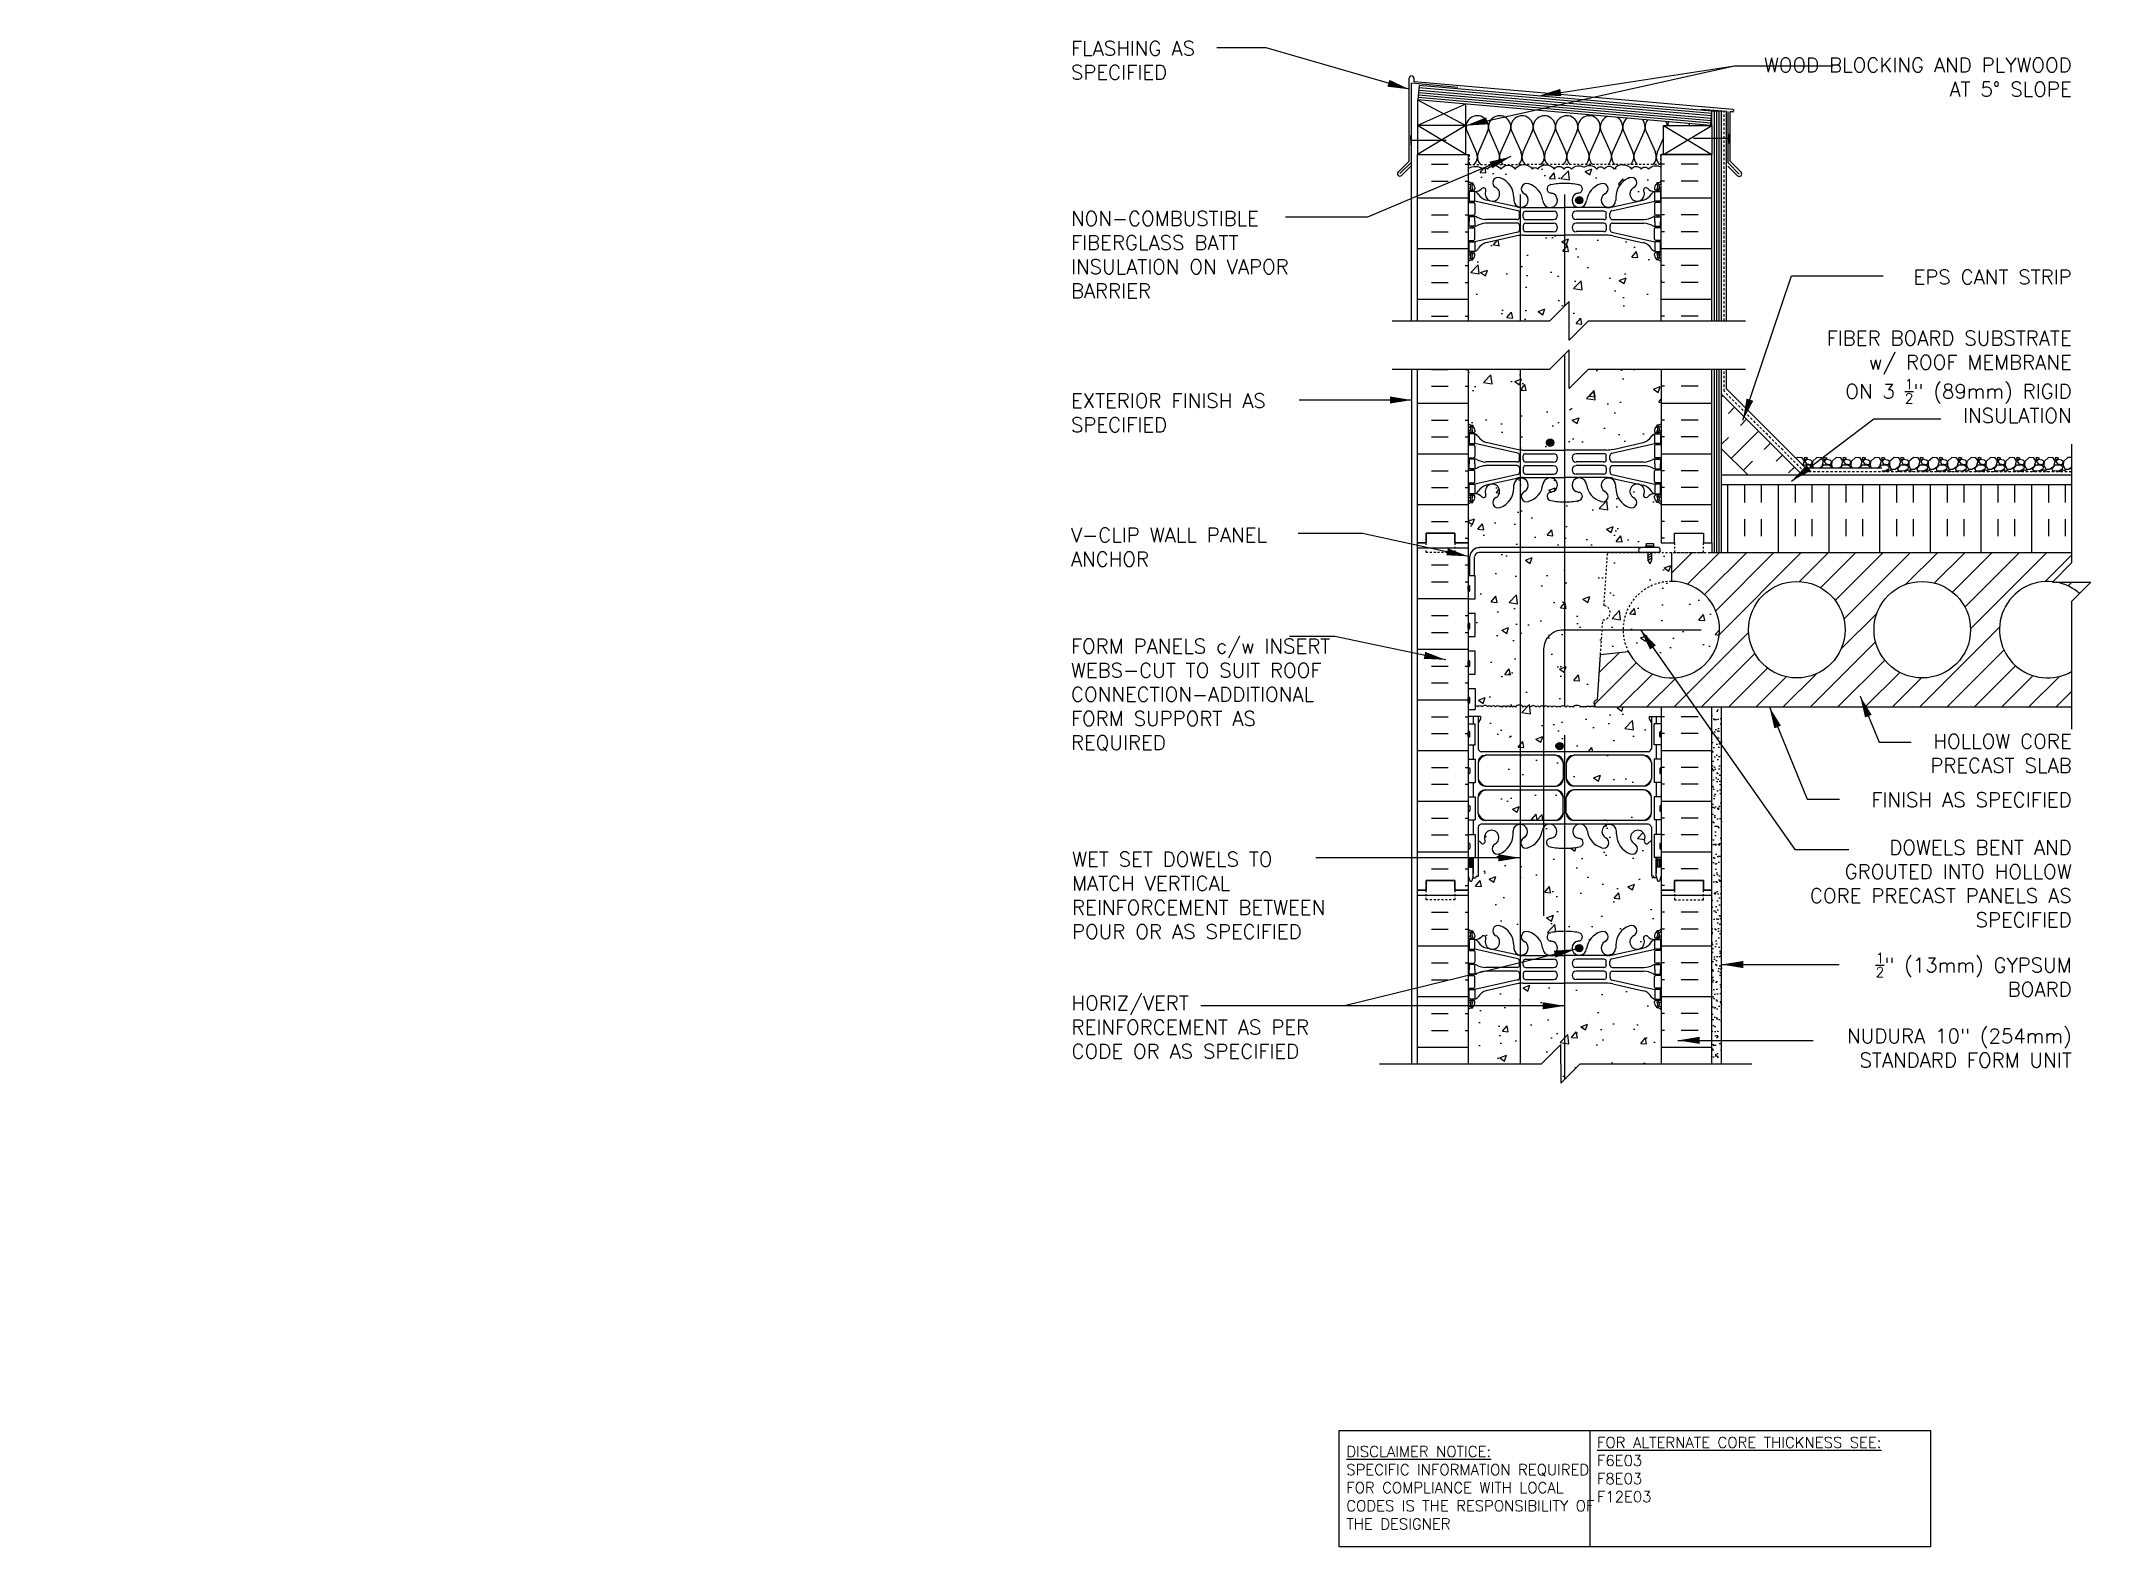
# Model space of a CAD drawing. Header units: inches. Extents: x 98 to 204, y 121 to 199.
import ezdxf

# ---------------------------------------------------------------- set-up
doc = ezdxf.new("R2010")
doc.units = ezdxf.units.IN
doc.header["$LTSCALE"] = 0.5
doc.header["$MEASUREMENT"] = 0
doc.linetypes.add('DASHED2', pattern=[0.375, 0.25, -0.125])
doc.linetypes.add('HIDDEN2', pattern=[0.1875, 0.125, -0.0625])
for name, color, linetype in [('HATCH', 12, 'Continuous'), ('Hidden2', 12, 'HIDDEN2'), ('line25', 2, 'Continuous'), ('LINE3', 3, 'Continuous'), ('LINE50', 5, 'Continuous'), ('LINE9', 9, 'Continuous'), ('TEXT', 4, 'Continuous'), ('Web_Edge', 9, 'Continuous')]:
    doc.layers.add(name, color=color, linetype=linetype)
doc.styles.add('DIM', font='romans.shx', dxfattribs={"width": 0.7})
doc.styles.add('ROMANS', font='romans.shx', dxfattribs={"height": 0.75})
doc.styles.get("Standard").update_dxf_attribs({"font": 'romans.shx', "height": 0.75})
doc.dimstyles.new('ext_12', dxfattribs={"dimscale": 12, "dimtxt": 0.09375, "dimasz": 0.09375, "dimexe": 0.09375, "dimexo": 0.0625, "dimgap": 0.0625, "dimtad": 1, "dimdec": 1, "dimzin": 3, "dimdsep": 46, "dimlunit": 4, "dimtxsty": 'DIM', "dimcen": 0.09, "dimdle": 0.09375, "dimclrt": 4, "dimadec": 0, "dimazin": 0, "dimtfac": 1, "dimtdec": 1, "dimtmove": 2, "dimatfit": 3, "dimfxl": 1, "dimfrac": 2, "dimtolj": 1, "dimtzin": 0, "dimarcsym": 0})

msp = doc.modelspace()

# ---------------------------------------------------------------- texts
at = {"layer": 'TEXT', "char_height": 0.75, "style": 'ROMANS'}
for s, insert, width, attachment_point in [('FLASHING AS \\PSPECIFIED', (151.54, 198.91), 8.7776, 1), ('\\A1;WOOD BLOCKING AND PLYWOOD \\PAT 5%%D SLOPE', (203.39, 198.04), 17.3954, 3), ('NON-COMBUSTIBLE\\PFIBERGLASS BATT INSULATION ON VAPOR BARRIER', (151.54, 190.09), 12.4405, 1), ('\\A1;EPS CANT STRIP', (203.39, 187.06), 9.5934, 3), ('\\A1;FIBER BOARD SUBSTRATE\\Pw/ ROOF MEMBRANE \\PON 3 {\\H0.7x;\\S1/2;}" (89mm) RIGID \\PINSULATION', (203.39, 183.89), 26.1134, 3), ('EXTERIOR FINISH AS SPECIFIED', (151.54, 179.65), 14.5643, 4), ('V-CLIP WALL PANEL ANCHOR', (151.54, 173.69), 12.4405, 1), ('FORM PANELS c/w INSERT WEBS-CUT TO SUIT ROOF CONNECTION-ADDITIONAL\\PFORM SUPPORT AS \\PREQUIRED', (151.54, 165.02), 14.5661, 4), ('HOLLOW CORE PRECAST SLAB', (203.39, 163), 12.9349, 3), ('FINISH AS SPECIFIED', (203.39, 159.97), 15.6784, 3), ('DOWELS BENT AND GROUTED INTO HOLLOW CORE PRECAST PANELS AS SPECIFIED', (203.39, 157.5), 15.4348, 3), ('WET SET DOWELS TO MATCH VERTICAL REINFORCEMENT BETWEEN POUR OR AS SPECIFIED', (151.6, 154.64), 15.3151, 4), ('\\A1;{\\H0.7x;\\S1/2;}" (13mm) GYPSUM \\PBOARD', (203.39, 151.66), 17.2174, 3), ('HORIZ/VERT REINFORCEMENT AS PER CODE OR AS SPECIFIED', (151.57, 149.44), 14.3683, 1), ('NUDURA 10" (254mm) STANDARD FORM UNIT', (203.39, 147.73), 17.2174, 3)]:
    msp.add_mtext(s, dxfattribs=dict(at, insert=insert, width=width, attachment_point=attachment_point))
at = {"layer": 'TEXT', "char_height": 0.5625, "attachment_point": 4}
for s, insert, width in [('{\\LFOR ALTERNATE CORE THICKNESS SEE:\\P}F6E03\\PF8E03\\PF12E03', (178.8, 124.89), 23.333), ('{\\LDISCLAIMER NOTICE:}\\PSPECIFIC INFORMATION REQUIRED FOR COMPLIANCE WITH LOCAL CODES IS THE RESPONSIBILITY OF THE DESIGNER', (165.81, 123.95), 14.0024)]:
    msp.add_mtext(s, dxfattribs=dict(at, insert=insert, width=width))

# ---------------------------------------------------------------- hatches: boundary and pattern name
at = {"layer": 'HATCH'}
h = msp.add_hatch(dxfattribs=at)
h.set_pattern_fill('INSUL', color=256, scale=7, style=0)
h.set_pattern_definition([(0, (-2754.034, -221.3484), (0, 2.625), []), (0, (-2754.034, -220.4734), (0, 2.625), [0.875, -0.875]), (0, (-2754.034, -219.5984), (0, 2.625), [0.875, -0.875])])
h.paths.add_polyline_path([(172.13, 193.03), (169.5, 193.03), (169.5, 184.41), (172.13, 184.41)])
h = msp.add_hatch(dxfattribs=at)
h.set_pattern_fill('AR-CONC', color=256, scale=0.5)
h.set_pattern_definition([(50, (0, 0), (3.5863, -0.31376), [0.375, -4.125]), (355, (0, 0), (-0.693757, 3.76096), [0.3, -3.3]), (100.4514, (0.299, -0.026), (2.892544, 3.4472), [0.3187, -3.50571]), (46.1842, (0, 1), (5.33621, -0.8276), [0.5625, -6.1875]), (96.6356, (0.4447, 0.931), (4.67331, 4.87059), [0.47805, -5.25857]), (351.1842, (0, 1), (4.67331, 4.87059), [0.45, -4.95]), (21, (0.5, 0.75), (2.984535, -2.013094), [0.375, -4.125]), (326, (0.5, 0.75), (1.216577, 3.62575), [0.3, -3.3]), (71.4514, (0.7487, 0.5822), (4.20111, 1.612656), [0.3187, -3.50571]), (37.5, (0, 0), (0.060799, 1.664469), [0, -3.26, 0, -3.35, 0, -3.3125]), (7.5, (0, 0), (1.315348, 1.972059), [0, -1.91, 0, -3.185, 0, -1.2625]), (327.5, (-1.115, 0), (2.669112, -0.1127744), [0, -1.25, 0, -3.9, 0, -5.175]), (317.5, (-1.615, 0), (2.91593, 0.500525), [0, -1.625, 0, -2.59, 0, -3.675])])
h.paths.add_polyline_path([(182.13, 148.71, 0.08841), (181.98, 148.81), (181.89, 148.81), (181.89, 148.85, -0.249069), (181.78, 149.06), (181.78, 149.13, -0.414214), (181.84, 149.19), (181.89, 149.19), (181.89, 149.26), (181.79, 149.26, -0.155529), (181.61, 149.39, 0.180914), (181.19, 149.7), (179.61, 150.06, 0.054974), (179.29, 150.09), (177.13, 150.09), (174.97, 150.09, 0.054974), (174.64, 150.06), (173.06, 149.7, 0.180914), (172.64, 149.39, -0.155529), (172.47, 149.26), (172.36, 149.26), (172.36, 149.19), (172.41, 149.19, -0.414214), (172.47, 149.13), (172.47, 149.06, -0.249069), (172.36, 148.85), (172.36, 148.81), (172.27, 148.81, 0.088416), (172.13, 148.71), (172.13, 145.91), (175.92, 145.91), (176.92, 146.91), (176.92, 145.91), (176.92, 144.91), (177.92, 145.91), (182.13, 145.91)])
h.paths.add_polyline_path([(182.13, 154.91), (182.13, 155.66), (182.04, 155.4, -0.6), (181.94, 155.4), (181.89, 155.55), (181.77, 155.55, -0.414214), (181.72, 155.6), (181.72, 155.63), (181.62, 155.63), (181.62, 157.47, 0.108935), (181.46, 157.36, -0.8344), (181.25, 157.48), (181.27, 157.5, 2.155404), (180.73, 157.31, -1), (180.51, 156.8, -0.311223), (179.8, 157.82), (179.8, 157.98, 1.661382), (179.24, 157.63, -1), (179.03, 157.12, -0.30095), (178.29, 157.99, 1.661382), (177.73, 157.64, 0.055617), (177.91, 157.59, -0.843243), (177.88, 157.16, -0.049932), (177.13, 157.09, -0.049932), (176.38, 157.16, -0.843243), (176.34, 157.59, 0.055617), (176.52, 157.64, 1.661382), (175.96, 157.99, -0.30095), (175.23, 157.12, -1), (175.01, 157.63, 1.661382), (174.45, 157.98), (174.45, 157.82, -0.311223), (173.74, 156.8, -1), (173.53, 157.31, 2.155404), (172.99, 157.5), (173, 157.48, -0.834375), (172.79, 157.36, 0.108938), (172.64, 157.47), (172.64, 155.63), (172.54, 155.63), (172.54, 155.6, -0.414214), (172.49, 155.55), (172.36, 155.55), (172.31, 155.4, -0.6), (172.21, 155.4), (172.13, 155.66), (172.13, 154.91), (172.13, 152.91, 0.088416), (172.27, 152.81), (172.36, 152.81), (172.36, 152.77, -0.249069), (172.47, 152.56), (172.47, 152.49, -0.414214), (172.41, 152.43), (172.36, 152.43), (172.36, 152.36), (172.47, 152.36, 0.231736), (172.83, 152.51, -0.8344), (173.04, 152.38), (173.03, 152.36, 2.155404), (173.56, 152.56, -1), (173.78, 153.07, -0.311223), (174.49, 152.05), (174.49, 151.89, 1.661382), (175.05, 152.24, -1), (175.26, 152.75, -0.30095), (176, 151.88, 1.661382), (176.56, 152.23, 0.055617), (176.38, 152.28, -0.843243), (176.41, 152.71, -0.047544), (177.13, 152.77, -0.047544), (177.84, 152.71, -0.843243), (177.88, 152.28, 0.055617), (177.7, 152.23, 1.661382), (178.26, 151.88, -0.30095), (178.99, 152.75, -1), (179.21, 152.24, 1.661382), (179.77, 151.89), (179.77, 152.05, -0.311223), (180.48, 153.07, -1), (180.69, 152.56, 2.155404), (181.23, 152.36), (181.22, 152.38, -0.834375), (181.43, 152.51, 0.23174), (181.79, 152.36), (181.89, 152.36), (181.89, 152.43), (181.84, 152.43, -0.414214), (181.78, 152.49), (181.78, 152.56, -0.249069), (181.89, 152.77), (181.89, 152.81), (181.98, 152.81, 0.08841), (182.13, 152.91)])
h.paths.add_polyline_path([(177.05, 159.74, 0.225652), (176.68, 160.11), (173.01, 160.11, 0.225652), (172.64, 159.74), (172.64, 158.9, 0.225652), (173.01, 158.52), (176.68, 158.52, 0.225652), (177.05, 158.9)])
h.paths.add_polyline_path([(177.05, 161.52, 0.225652), (176.68, 161.9), (173.01, 161.9, 0.225652), (172.64, 161.52), (172.64, 160.68, 0.225652), (173.01, 160.3), (176.68, 160.3, 0.225652), (177.05, 160.68)])
h.paths.add_polyline_path([(181.62, 161.52, 0.225652), (181.24, 161.9), (177.58, 161.9, 0.225652), (177.2, 161.52), (177.2, 160.68, 0.225652), (177.58, 160.3), (181.24, 160.3, 0.225652), (181.62, 160.68)])
h.paths.add_polyline_path([(181.24, 160.11), (177.58, 160.11, 0.225652), (177.2, 159.74), (177.2, 158.9, 0.225652), (177.58, 158.52), (181.24, 158.52, 0.225652), (181.62, 158.9), (181.62, 159.74, 0.225652)])
h.paths.add_polyline_path([(181.62, 163.59), (181.5, 163.79), (181.5, 163.91), (182.13, 163.91), (182.13, 164.41), (178.82, 164.41, -0.146886), (178.71, 164.44, 0.282763), (178.64, 164.4, 0.520567), (178.44, 164.4, 0.520567), (178.23, 164.4, 0.520567), (178.09, 164.4, 0.520567), (177.95, 164.4, 0.520567), (177.56, 164.4, 0.520567), (177.4, 164.4, 0.520567), (177.18, 164.4, 0.520567), (176.89, 164.4, 0.520567), (176.71, 164.4, 0.520567), (176.48, 164.4, 0.507124), (176.26, 164.4, 0.507124), (176.04, 164.4, 0.520567), (175.82, 164.4, 0.520567), (175.63, 164.4, 0.520567), (175.35, 164.4, 0.520567), (175.13, 164.4, 0.520567), (174.97, 164.4, 0.520567), (174.57, 164.4, 0.520567), (174.43, 164.4, 0.520567), (174.29, 164.4, 0.520567), (174.09, 164.4, 0.520567), (173.88, 164.4, 0.498871), (173.76, 164.41, 0.507124), (173.54, 164.41, 0.520567), (173.32, 164.41, 0.520567), (173.13, 164.41, 0.520567), (172.85, 164.41, 0.520567), (172.63, 164.41, 0.410397), (172.49, 164.44), (172.49, 164.28), (172.13, 164.28), (172.13, 163.91), (172.76, 163.91), (172.76, 163.79), (172.64, 163.59), (172.64, 162.23, 0.268156), (172.8, 162.08), (181.46, 162.08, 0.268138), (181.62, 162.23)])
h.paths.add_polyline_path([(178.98, 167.12), (179.1, 168.91, 0.932515), (179.16, 169.66), (179.35, 172.41), (172.7, 172.41, 0.366745), (172.45, 172.19), (172.45, 171.21), (172.49, 171.21), (172.49, 170.01), (172.13, 170.01), (172.13, 169.26), (172.49, 169.26), (172.49, 168.06), (172.13, 168.06), (172.13, 167.31), (172.49, 167.31), (172.49, 166.11), (172.13, 166.11), (172.13, 165.36), (172.49, 165.36), (172.49, 164.44, -0.410397), (172.63, 164.41, -0.520567), (172.85, 164.41, -0.520567), (173.13, 164.41, -0.520567), (173.32, 164.41, -0.520567), (173.54, 164.41, -0.507124), (173.76, 164.41, -0.498871), (173.88, 164.4, -0.520567), (174.09, 164.4, -0.520567), (174.29, 164.4, -0.520567), (174.43, 164.4, -0.520567), (174.57, 164.4, -0.520567), (174.97, 164.4, -0.520567), (175.13, 164.4, -0.520567), (175.35, 164.4, -0.520567), (175.63, 164.4, -0.520567), (175.82, 164.4, -0.520567), (176.04, 164.4, -0.507124), (176.26, 164.4, -0.507124), (176.48, 164.4, -0.520567), (176.71, 164.4, -0.520567), (176.89, 164.4, -0.520567), (177.18, 164.4, -0.520567), (177.4, 164.4, -0.520567), (177.56, 164.4, -0.520567), (177.95, 164.4, -0.520567), (178.09, 164.4, -0.520567), (178.23, 164.4, -0.520567), (178.44, 164.4, -0.520567), (178.64, 164.4, -0.282763), (178.71, 164.44, -0.743853), (178.82, 164.78)])
h.paths.add_polyline_path([(182.65, 170.91), (182.65, 172.41), (181.63, 172.41), (181.63, 172.01), (181.53, 171.82), (181.44, 172.01), (181.44, 172.41), (179.35, 172.41), (179.16, 169.66, -0.932515), (179.1, 168.91), (178.98, 167.12), (180.42, 167.28, -0.559194)])
h.paths.add_polyline_path([(182.65, 170.91, 0.559194), (180.42, 167.28, 1.788289)])
h.paths.add_polyline_path([(182.13, 174.91, 0.08841), (181.98, 175), (181.89, 175), (181.89, 175.04, -0.249069), (181.78, 175.25), (181.78, 175.32, -0.414214), (181.84, 175.38), (181.89, 175.38), (181.89, 175.45), (181.79, 175.45, 0.231736), (181.43, 175.3, -0.8344), (181.22, 175.43), (181.23, 175.45, 2.155404), (180.69, 175.25, -1), (180.48, 174.74, -0.311223), (179.77, 175.76), (179.77, 175.92, 1.661382), (179.21, 175.57, -1), (178.99, 175.06, -0.30095), (178.26, 175.93, 1.661382), (177.7, 175.58, 0.055617), (177.88, 175.53, -0.843243), (177.84, 175.1, -0.047544), (177.13, 175.04, -0.047544), (176.41, 175.1, -0.843243), (176.38, 175.53, 0.055617), (176.56, 175.58, 1.661382), (176, 175.93, -0.30095), (175.26, 175.06, -1), (175.05, 175.57, 1.661382), (174.49, 175.92), (174.49, 175.76, -0.311223), (173.78, 174.74, -1), (173.56, 175.25, 2.155404), (173.03, 175.45), (173.04, 175.43, -0.834375), (172.83, 175.3, 0.23174), (172.47, 175.45), (172.36, 175.45), (172.36, 175.38), (172.41, 175.38, -0.414214), (172.47, 175.32), (172.47, 175.25, -0.249069), (172.36, 175.04), (172.36, 175), (172.27, 175, 0.088416), (172.13, 174.91), (172.13, 172.91), (172.13, 171.21), (172.2, 171.21), (172.2, 172.21, -0.379483), (172.7, 172.66), (181.44, 172.66), (181.44, 172.7), (181.35, 172.7, -1), (181.35, 172.76), (181.35, 172.88), (181.72, 172.88), (181.72, 172.76, -1), (181.72, 172.7), (181.63, 172.7), (181.63, 172.66), (182.03, 172.66, -0.386179), (182.03, 172.41), (182.65, 172.41), (182.82, 172.41), (182.82, 172.91), (182.13, 172.91)])
h.paths.add_polyline_path([(181.61, 178.42, -0.155529), (181.79, 178.55), (181.89, 178.55), (181.89, 178.62), (181.84, 178.62, -0.414214), (181.78, 178.68), (181.78, 178.75, -0.249069), (181.89, 178.96), (181.89, 179), (181.98, 179, 0.08841), (182.13, 179.1), (182.13, 181.91), (178.35, 181.91), (177.35, 180.91), (177.35, 182.91), (176.35, 181.91), (172.13, 181.91), (172.13, 179.1, 0.088416), (172.27, 179), (172.36, 179), (172.36, 178.96, -0.249069), (172.47, 178.75), (172.47, 178.68, -0.414214), (172.41, 178.62), (172.36, 178.62), (172.36, 178.55), (172.47, 178.55, -0.155529), (172.64, 178.42, 0.180914), (173.06, 178.11), (174.64, 177.75, 0.054974), (174.97, 177.72), (177.13, 177.72), (179.29, 177.72, 0.054974), (179.61, 177.75), (181.19, 178.11, 0.180914)])
h.paths.add_polyline_path([(182.13, 187.47, 0.08841), (181.98, 187.57), (181.89, 187.57), (181.89, 187.61, -0.249069), (181.78, 187.81), (181.78, 187.88, -0.414214), (181.84, 187.94), (181.89, 187.94), (181.89, 188.01), (181.79, 188.01, -0.155529), (181.61, 188.15, 0.180914), (181.19, 188.46), (179.61, 188.81, 0.054974), (179.29, 188.85), (177.13, 188.85), (174.97, 188.85, 0.054974), (174.64, 188.81), (173.06, 188.46, 0.180914), (172.64, 188.15, -0.155529), (172.47, 188.01), (172.36, 188.01), (172.36, 187.94), (172.41, 187.94, -0.414214), (172.47, 187.88), (172.47, 187.81, -0.249069), (172.36, 187.61), (172.36, 187.57), (172.27, 187.57, 0.088416), (172.13, 187.47), (172.13, 184.41), (176.35, 184.41), (177.35, 185.41), (177.35, 183.41), (178.35, 184.41), (182.13, 184.41)])
h.paths.add_polyline_path([(182.13, 192.38, 0.336749), (181.47, 192.28, 0.520567), (181.08, 192.28, 0.520567), (180.58, 192.28, 0.259173), (180.13, 192.5, 0.259173), (179.68, 192.28, 0.520567), (179.18, 192.28, 0.520567), (178.79, 192.28, 0.336749), (178.13, 192.38, 0.336749), (177.47, 192.28, 0.520567), (177.08, 192.28, 0.520567), (176.58, 192.28, 0.520567), (175.73, 192.28, 0.520567), (175.45, 192.28, 0.520567), (174.56, 192.28, 0.520567), (173.82, 192.28, 0.520567), (173.12, 192.28, 0.520567), (172.9, 192.28, 0.321585), (172.13, 192.3), (172.13, 191.66, 0.088416), (172.27, 191.56), (172.36, 191.56), (172.36, 191.52, -0.249069), (172.47, 191.31), (172.47, 191.25, -0.414214), (172.41, 191.18), (172.36, 191.18), (172.36, 191.11), (172.47, 191.11, 0.231736), (172.83, 191.27, -0.8344), (173.04, 191.14), (173.03, 191.12, 2.155404), (173.56, 191.31, -1), (173.78, 191.82, -0.311223), (174.49, 190.81), (174.49, 190.64, 1.661382), (175.05, 191, -1), (175.26, 191.51, -0.30095), (176, 190.64, 1.661382), (176.56, 190.99, 0.055617), (176.38, 191.03, -0.843243), (176.41, 191.47, -0.047544), (177.13, 191.53, -0.047544), (177.84, 191.47, -0.843243), (177.88, 191.03, 0.055617), (177.7, 190.99, 1.661382), (178.26, 190.64, -0.30095), (178.99, 191.51, -1), (179.21, 191, 1.661382), (179.77, 190.64), (179.77, 190.81, -0.311223), (180.48, 191.82, -1), (180.69, 191.31, 2.155404), (181.23, 191.12), (181.22, 191.14, -0.834375), (181.43, 191.27, 0.23174), (181.79, 191.11), (181.89, 191.11), (181.89, 191.18), (181.84, 191.18, -0.414214), (181.78, 191.25), (181.78, 191.31, -0.249069), (181.89, 191.52), (181.89, 191.56), (181.98, 191.56, 0.08841), (182.13, 191.66)])
h = msp.add_hatch(dxfattribs=at)
h.set_pattern_fill('INSUL', color=256, scale=7, style=0)
h.set_pattern_definition([(180, (3108.2892, -221.3484), (0, 2.625), []), (180, (3108.2892, -220.4734), (0, 2.625), [0.875, -0.875]), (180, (3108.2892, -219.5984), (0, 2.625), [0.875, -0.875])])
h.paths.add_polyline_path([(184.75, 193.03), (182.13, 193.03), (182.13, 184.41), (184.75, 184.41)])
h = msp.add_hatch(dxfattribs=at)
h.set_pattern_fill('INSUL', color=256, scale=7, style=0)
h.set_pattern_definition([(0, (-2754.034, -224.1043), (0, 2.625), []), (0, (-2754.034, -223.2293), (0, 2.625), [0.875, -0.875]), (0, (-2754.034, -222.3543), (0, 2.625), [0.875, -0.875])])
h.paths.add_polyline_path([(172.13, 181.91), (169.5, 181.91), (169.5, 172.91), (169.94, 172.91), (169.94, 173.41), (171.44, 173.41), (171.44, 172.91), (172.13, 172.91)])
h = msp.add_hatch(dxfattribs=at)
h.set_pattern_fill('INSUL', color=256, scale=7, style=0)
h.set_pattern_definition([(180, (3108.2892, -224.1043), (0, 2.625), []), (180, (3108.2892, -223.2293), (0, 2.625), [0.875, -0.875]), (180, (3108.2892, -222.3543), (0, 2.625), [0.875, -0.875])])
h.paths.add_polyline_path([(184.75, 181.91), (182.13, 181.91), (182.13, 172.91), (182.82, 172.91), (182.82, 173.41), (184.32, 173.41), (184.32, 172.91), (184.75, 172.91)])
h = msp.add_hatch(dxfattribs=at)
h.set_pattern_fill('INSUL', color=256, scale=7, angle=45, style=0)
h.set_pattern_definition([(45, (77.9495, 17.504), (-1.856155, 1.856155), []), (45, (77.3307, 18.1228), (-1.856155, 1.856155), [0.875, -0.875]), (45, (76.712, 18.7415), (-1.856155, 1.856155), [0.875, -0.875])])
h.paths.add_polyline_path([(186.5, 176.53), (189.33, 176.53), (185.25, 180.61), (185.25, 177.78)])
h = msp.add_hatch(dxfattribs=at)
h.set_pattern_fill('INSUL', color=256, scale=7, angle=90, style=0)
h.set_pattern_definition([(90, (77.9495, 17.504), (-2.625, 2e-16), []), (90, (77.0745, 17.504), (-2.625, 2e-16), [0.875, -0.875]), (90, (76.1995, 17.504), (-2.625, 2e-16), [0.875, -0.875])])
h.paths.add_polyline_path([(185.25, 175.91), (185.25, 172.41), (203.39, 172.41), (203.39, 175.91)])
h = msp.add_hatch(dxfattribs=at)
h.set_pattern_fill('INSUL', color=256, scale=7, style=0)
h.set_pattern_definition([(0, (-2754.034, -242.1043), (0, 2.625), []), (0, (-2754.034, -241.2293), (0, 2.625), [0.875, -0.875]), (0, (-2754.034, -240.3543), (0, 2.625), [0.875, -0.875])])
h.paths.add_polyline_path([(169.5, 154.91), (169.94, 154.91), (169.94, 155.41), (171.44, 155.41), (171.44, 154.91), (172.13, 154.91), (172.13, 172.91), (171.44, 172.91), (171.44, 173.41), (169.94, 173.41), (169.94, 172.91), (169.5, 172.91)])
h = msp.add_hatch(dxfattribs=at)
h.set_pattern_fill('ANSI31', color=256, scale=8, style=0)
h.paths.add_polyline_path([(203.39, 166.23, -1.37263), (202.42, 170.89), (203.39, 171.87), (203.39, 172.41), (186.65, 172.41), (184.65, 172.41), (182.65, 172.41), (182.65, 170.91, -1.788289), (180.42, 167.28), (178.98, 167.12), (178.82, 164.78, 0.743853), (178.71, 164.44, -0.189393), (178.76, 164.41, 0.071789), (178.82, 164.41), (201.39, 164.41), (203.39, 164.41)])
h.paths.add_polyline_path([(186.65, 168.41, -1), (191.65, 168.41, -1)], flags=16)
h.paths.add_polyline_path([(193.15, 168.41, -1), (198.15, 168.41, -1)], flags=16)
h.paths.add_polyline_path([(204.39, 170.87), (203.39, 170.87), (202.59, 170.87, -0.137255), (203.81, 170.28)])
h = msp.add_hatch(dxfattribs=at)
h.set_pattern_fill('INSUL', color=256, scale=7, style=0)
h.set_pattern_definition([(180, (3108.2892, -242.1043), (0, 2.625), []), (180, (3108.2892, -241.2293), (0, 2.625), [0.875, -0.875]), (180, (3108.2892, -240.3543), (0, 2.625), [0.875, -0.875])])
h.paths.add_polyline_path([(184.75, 164.41), (182.13, 164.41), (182.13, 154.91), (182.82, 154.91), (182.82, 155.41), (184.32, 155.41), (184.32, 154.91), (184.75, 154.91)])
h = msp.add_hatch(dxfattribs=at)
h.set_pattern_fill('AR-SAND', color=256, scale=0.25, style=0)
h.set_pattern_definition([(37.5, (9.2939, -3.70106), (-0.01574834, 0.48170594), [0, -0.38, 0, -0.425, 0, -0.40625]), (7.5, (9.2939, -3.70106), (0.4424442, 0.7055365), [0, -0.205, 0, -0.3425, 0, -0.13125]), (327.5, (8.9864, -3.70106), (0.7785355, 0.00141476), [0, -0.125, 0, -0.45, 0, -0.5875]), (317.5, (8.9864, -3.70106), (0.7515317, 0.2194189), [0, -0.0625, 0, -0.295, 0, -0.3375])])
h.paths.add_polyline_path([(184.75, 154.85), (184.75, 145.85), (185.25, 145.85), (185.25, 164.41), (184.75, 164.41)])
h = msp.add_hatch(dxfattribs=at)
h.set_pattern_fill('AR-CONC', color=256, scale=0.5, style=0)
h.paths.add_polyline_path([(99.62, 158.56, 2.155404), (99.08, 158.75), (99.09, 158.73, -0.8344), (98.88, 158.6, -0.000004), (98.88, 158.6, 0.23174), (98.52, 158.75), (98.41, 158.75), (98.41, 158.68), (98.46, 158.68, -0.414214), (98.52, 158.62), (98.52, 158.55, -0.249069), (98.41, 158.35), (98.41, 158.31), (98.32, 158.31, 0.088416), (98.18, 158.21), (98.18, 158.07), (99.57, 158.07, -0.601826)])
h = msp.add_hatch(dxfattribs=at)
h.set_pattern_fill('INSUL', color=256, scale=7, style=0)
h.set_pattern_definition([(0, (-2754.034, -260.1043), (0, 2.625), []), (0, (-2754.034, -259.2293), (0, 2.625), [0.875, -0.875]), (0, (-2754.034, -258.3543), (0, 2.625), [0.875, -0.875])])
h.paths.add_polyline_path([(169.5, 145.91), (172.13, 145.91), (172.13, 154.91), (171.44, 154.91), (171.44, 155.41), (169.94, 155.41), (169.94, 154.91), (169.5, 154.91)])
h = msp.add_hatch(dxfattribs=at)
h.set_pattern_fill('INSUL', color=256, scale=7, style=0)
h.set_pattern_definition([(180, (3108.2892, -260.1043), (0, 2.625), []), (180, (3108.2892, -259.2293), (0, 2.625), [0.875, -0.875]), (180, (3108.2892, -258.3543), (0, 2.625), [0.875, -0.875])])
h.paths.add_polyline_path([(182.13, 145.91), (184.75, 145.91), (184.75, 154.91), (184.32, 154.91), (184.32, 155.41), (182.82, 155.41), (182.82, 154.91), (182.13, 154.91)])
h = msp.add_hatch(dxfattribs=at)
h.set_pattern_fill('AR-CONC', color=256, scale=0.5, style=0)
h.paths.add_polyline_path([(108.21, 154.9), (107.96, 154.9), (107.96, 152.83), (108.21, 152.89)])
at = {"layer": 'LINE3'}
h = msp.add_hatch(color=256, dxfattribs=at)
h.paths.add_polyline_path([(178.07, 190.7, 0.831395), (177.7, 190.7)])
h.paths.add_polyline_path([(178.07, 190.66, 0.045935), (178.07, 190.7), (177.7, 190.7, 0.045935), (177.7, 190.66, 1)])
h = msp.add_hatch(color=256, dxfattribs=at)
h.paths.add_polyline_path([(176.56, 178.13, 0.831395), (176.19, 178.13)])
h.paths.add_polyline_path([(176.56, 178.1, 0.045935), (176.56, 178.13), (176.19, 178.13, 0.045935), (176.18, 178.1, 1)])
h = msp.add_hatch(color=256, dxfattribs=at)
h.paths.add_polyline_path([(177.04, 162.41, 0.831395), (176.67, 162.41)])
h.paths.add_polyline_path([(177.05, 162.38, 0.045935), (177.04, 162.41), (176.67, 162.41, 0.045935), (176.67, 162.38, 1)])
h = msp.add_hatch(color=256, dxfattribs=at)
h.paths.add_polyline_path([(178.07, 151.94, 0.831395), (177.7, 151.94)])
h.paths.add_polyline_path([(178.07, 151.91, 0.045935), (178.07, 151.94), (177.7, 151.94, 0.045935), (177.7, 151.91, 1)])

# ---------------------------------------------------------------- linework, layer by layer
at = {"layer": 'HATCH'}
for p, q in [((169.07, 192.69), (169.07, 196.98)), ((169.19, 192.64), (169.19, 196.72)), ((171.59, 196.51), (169.19, 196.72)), ((169.32, 196.8), (169.32, 196.98)), ((185.83, 195.36), (169.32, 196.8)), ((169.5, 195.86), (172, 194.53)), ((171.99, 195.64), (169.5, 194.53)), ((184.7, 194.65), (169.54, 195.98)), ((184.71, 194.78), (169.55, 196.11)), ((184.72, 194.9), (169.57, 196.23)), ((184.73, 195.03), (169.58, 196.35)), ((184.74, 195.15), (169.59, 196.48)), ((172, 193.03), (169.5, 194.53)), ((172, 194.53), (169.5, 193.03)), ((182.25, 193.03), (184.75, 194.53)), ((182.25, 194.53), (184.75, 193.03)), ((185.5, 195.26), (184.2, 195.36)), ((184.88, 184.41), (184.88, 195.28)), ((185, 184.41), (185, 195.28)), ((185.13, 184.41), (185.13, 195.28)), ((185.5, 184.41), (185.5, 195.26)), ((185.6, 192.6), (185.6, 195.26)), ((185.83, 195.25), (185.69, 195.25)), ((185.69, 192.68), (185.69, 195.25)), ((172.07, 194.23), (172.54, 193.15)), ((173.12, 194.23), (172.65, 193.15)), ((173.22, 194.23), (173.7, 193.15)), ((174.28, 194.23), (173.8, 193.15)), ((174.38, 194.23), (174.86, 193.15)), ((175.44, 194.23), (174.96, 193.15)), ((175.54, 194.23), (176.02, 193.15)), ((176.6, 194.23), (176.12, 193.15)), ((176.7, 194.23), (177.18, 193.15)), ((177.76, 194.23), (177.28, 193.15)), ((177.86, 194.23), (178.34, 193.15)), ((178.92, 194.23), (178.44, 193.15)), ((179.02, 194.23), (179.5, 193.15)), ((180.08, 194.23), (179.6, 193.15)), ((180.18, 194.23), (180.66, 193.15)), ((181.24, 194.23), (180.76, 193.15)), ((181.34, 194.23), (181.82, 193.15)), ((182.25, 193.9), (181.92, 193.15)), ((169.07, 192.69), (168.5, 192.12)), ((169.19, 192.64), (168.58, 192.04)), ((169.14, 192.41), (168.67, 191.95)), ((185.58, 192.43), (186.08, 191.93)), ((185.6, 192.6), (186.17, 192.02)), ((185.69, 192.68), (186.26, 192.11)), ((184.88, 172.41), (184.88, 181.91)), ((185, 172.41), (185, 181.91)), ((185.13, 172.41), (185.13, 181.91)), ((185.5, 180.89), (185.5, 181.91)), ((189.61, 176.78), (185.5, 180.89)), ((189.19, 177.34), (189.11, 177.28)), ((189.43, 177.32), (189.19, 177.34)), ((189.54, 177.14), (189.43, 177.32)), ((189.47, 176.92), (189.54, 177.14)), ((189.5, 176.89), (189.55, 176.95)), ((189.6, 177.34), (189.53, 177.31)), ((189.53, 177.31), (189.57, 177.21)), ((189.55, 176.95), (189.81, 176.95)), ((189.57, 177.21), (189.72, 177.3)), ((189.67, 177.22), (189.57, 177.12)), ((189.57, 177.12), (189.65, 177)), ((189.72, 177.3), (189.6, 177.34)), ((193.56, 176.78), (189.61, 176.78)), ((189.65, 177), (189.9, 176.97)), ((189.87, 177.19), (189.67, 177.22)), ((189.81, 176.96), (189.94, 176.87)), ((189.95, 177.12), (189.87, 177.19)), ((189.9, 176.97), (189.95, 177.06)), ((189.94, 176.86), (189.92, 176.78)), ((189.96, 177.13), (189.95, 176.92)), ((189.95, 177.06), (189.95, 177.12)), ((189.95, 176.93), (190.01, 176.78)), ((190.19, 177.34), (189.96, 177.13)), ((190.43, 177.32), (190.19, 177.34)), ((190.31, 176.78), (190.46, 176.89)), ((190.39, 176.78), (190.55, 176.95)), ((190.54, 177.14), (190.43, 177.32)), ((190.46, 176.89), (190.54, 177.14)), ((190.6, 177.34), (190.53, 177.31)), ((190.53, 177.31), (190.57, 177.21)), ((190.55, 176.95), (190.81, 176.95)), ((190.57, 177.21), (190.72, 177.3)), ((190.67, 177.22), (190.57, 177.12)), ((190.57, 177.12), (190.65, 177)), ((190.72, 177.3), (190.6, 177.34)), ((190.65, 177), (190.9, 176.97)), ((190.87, 177.19), (190.67, 177.22)), ((190.81, 176.96), (190.94, 176.87)), ((190.95, 177.12), (190.87, 177.19)), ((190.9, 176.97), (190.95, 177.06)), ((190.94, 176.86), (190.92, 176.78)), ((190.96, 177.13), (190.95, 176.92)), ((190.95, 177.06), (190.95, 177.12)), ((190.95, 176.93), (191.01, 176.78)), ((191.19, 177.34), (190.96, 177.13)), ((191.43, 177.32), (191.19, 177.34)), ((191.31, 176.78), (191.46, 176.89)), ((191.39, 176.78), (191.55, 176.95)), ((191.54, 177.14), (191.43, 177.32)), ((191.46, 176.89), (191.54, 177.14)), ((191.6, 177.34), (191.53, 177.31)), ((191.53, 177.31), (191.57, 177.21)), ((191.55, 176.95), (191.81, 176.95)), ((191.57, 177.21), (191.72, 177.3)), ((191.67, 177.22), (191.57, 177.12)), ((191.57, 177.12), (191.65, 177)), ((191.72, 177.3), (191.6, 177.34)), ((191.65, 177), (191.9, 176.97)), ((191.87, 177.19), (191.67, 177.22)), ((191.81, 176.96), (191.94, 176.87)), ((191.95, 177.12), (191.87, 177.19)), ((191.9, 176.97), (191.95, 177.06)), ((191.94, 176.86), (191.92, 176.78)), ((191.96, 177.13), (191.95, 176.92)), ((191.95, 177.06), (191.95, 177.12)), ((191.95, 176.93), (192.01, 176.78)), ((192.19, 177.34), (191.96, 177.13)), ((192.43, 177.32), (192.19, 177.34)), ((192.31, 176.78), (192.46, 176.89)), ((192.39, 176.78), (192.55, 176.95)), ((192.54, 177.14), (192.43, 177.32)), ((192.46, 176.89), (192.54, 177.14)), ((192.6, 177.34), (192.53, 177.31)), ((192.53, 177.31), (192.57, 177.21)), ((192.55, 176.95), (192.81, 176.95)), ((192.57, 177.21), (192.72, 177.3)), ((192.67, 177.22), (192.57, 177.12)), ((192.57, 177.12), (192.65, 177)), ((192.72, 177.3), (192.6, 177.34)), ((192.65, 177), (192.9, 176.97)), ((192.87, 177.19), (192.67, 177.22)), ((192.81, 176.96), (192.94, 176.87)), ((192.95, 177.12), (192.87, 177.19)), ((192.9, 176.97), (192.95, 177.06)), ((192.94, 176.86), (192.92, 176.78)), ((192.96, 177.13), (192.95, 176.92)), ((192.95, 177.06), (192.95, 177.12)), ((192.95, 176.93), (193.01, 176.78)), ((193.19, 177.34), (192.96, 177.13)), ((193.43, 177.32), (193.19, 177.34)), ((193.31, 176.78), (193.46, 176.89)), ((193.39, 176.78), (193.55, 176.95)), ((193.54, 177.14), (193.43, 177.32)), ((193.46, 176.89), (193.54, 177.14)), ((193.6, 177.34), (193.53, 177.31)), ((193.53, 177.31), (193.57, 177.21)), ((193.55, 176.95), (193.81, 176.95)), ((193.56, 176.66), (193.56, 176.66)), ((193.69, 176.62), (193.56, 176.63)), ((193.57, 177.21), (193.72, 177.3)), ((193.67, 177.22), (193.57, 177.12)), ((193.57, 177.12), (193.65, 177)), ((193.72, 177.3), (193.6, 177.34)), ((193.65, 177), (193.9, 176.97)), ((193.87, 177.19), (193.67, 177.22)), ((193.9, 176.72), (193.69, 176.61)), ((193.77, 176.59), (193.79, 176.64)), ((193.79, 176.64), (193.95, 176.69)), ((193.81, 176.96), (193.94, 176.87)), ((193.95, 177.12), (193.87, 177.19)), ((193.9, 176.97), (193.95, 177.06)), ((193.94, 176.86), (193.9, 176.72)), ((193.96, 177.13), (193.95, 176.92)), ((193.95, 177.06), (193.95, 177.12)), ((193.95, 176.93), (194.03, 176.74)), ((193.95, 176.69), (194.11, 176.63)), ((194.19, 177.34), (193.96, 177.13)), ((194.03, 176.73), (194.24, 176.72)), ((194.11, 176.63), (194.13, 176.59)), ((194.43, 177.32), (194.19, 177.34)), ((194.24, 176.72), (194.46, 176.89)), ((194.46, 176.6), (194.36, 176.59)), ((194.37, 176.75), (194.55, 176.95)), ((194.44, 176.63), (194.37, 176.75)), ((194.54, 177.14), (194.43, 177.32)), ((194.69, 176.62), (194.44, 176.64)), ((194.46, 176.89), (194.54, 177.14)), ((194.51, 176.59), (194.46, 176.6)), ((194.6, 177.34), (194.53, 177.31)), ((194.53, 177.31), (194.57, 177.21)), ((194.55, 176.95), (194.81, 176.95)), ((194.57, 177.21), (194.72, 177.3)), ((194.67, 177.22), (194.57, 177.12)), ((194.57, 177.12), (194.65, 177)), ((194.72, 177.3), (194.6, 177.34)), ((194.65, 177), (194.9, 176.97)), ((194.87, 177.19), (194.67, 177.22)), ((194.9, 176.72), (194.69, 176.61)), ((194.77, 176.59), (194.79, 176.64)), ((194.79, 176.64), (194.95, 176.69)), ((194.81, 176.96), (194.94, 176.87)), ((194.95, 177.12), (194.87, 177.19)), ((194.9, 176.97), (194.95, 177.06)), ((194.94, 176.86), (194.9, 176.72)), ((194.96, 177.13), (194.95, 176.92)), ((194.95, 177.06), (194.95, 177.12)), ((194.95, 176.93), (195.03, 176.74)), ((194.95, 176.69), (195.11, 176.63)), ((195.19, 177.34), (194.96, 177.13)), ((195.03, 176.73), (195.24, 176.72)), ((195.11, 176.63), (195.13, 176.59)), ((195.43, 177.32), (195.19, 177.34)), ((195.24, 176.72), (195.46, 176.89)), ((195.46, 176.6), (195.36, 176.59)), ((195.37, 176.75), (195.55, 176.95)), ((195.44, 176.63), (195.37, 176.75)), ((195.54, 177.14), (195.43, 177.32)), ((195.69, 176.62), (195.44, 176.64)), ((195.46, 176.89), (195.54, 177.14)), ((195.51, 176.59), (195.46, 176.6)), ((195.6, 177.34), (195.53, 177.31)), ((195.53, 177.31), (195.57, 177.21)), ((195.55, 176.95), (195.81, 176.95)), ((195.57, 177.21), (195.72, 177.3)), ((195.67, 177.22), (195.57, 177.12)), ((195.57, 177.12), (195.65, 177)), ((195.72, 177.3), (195.6, 177.34)), ((195.65, 177), (195.9, 176.97)), ((195.87, 177.19), (195.67, 177.22)), ((195.9, 176.72), (195.69, 176.61)), ((195.77, 176.59), (195.79, 176.64)), ((195.79, 176.64), (195.95, 176.69)), ((195.81, 176.96), (195.94, 176.87)), ((195.95, 177.12), (195.87, 177.19)), ((195.9, 176.97), (195.95, 177.06)), ((195.94, 176.86), (195.9, 176.72)), ((195.96, 177.13), (195.95, 176.92)), ((195.95, 177.06), (195.95, 177.12)), ((195.95, 176.93), (196.03, 176.74)), ((195.95, 176.69), (196.11, 176.63)), ((196.19, 177.34), (195.96, 177.13)), ((196.03, 176.73), (196.24, 176.72)), ((196.11, 176.63), (196.13, 176.59)), ((196.43, 177.32), (196.19, 177.34)), ((196.24, 176.72), (196.46, 176.89)), ((196.46, 176.6), (196.36, 176.59)), ((196.37, 176.75), (196.55, 176.95)), ((196.44, 176.63), (196.37, 176.75)), ((196.54, 177.14), (196.43, 177.32)), ((196.69, 176.62), (196.44, 176.64)), ((196.46, 176.89), (196.54, 177.14)), ((196.51, 176.59), (196.46, 176.6)), ((196.6, 177.34), (196.53, 177.31)), ((196.53, 177.31), (196.57, 177.21)), ((196.55, 176.95), (196.81, 176.95)), ((196.57, 177.21), (196.72, 177.3)), ((196.67, 177.22), (196.57, 177.12)), ((196.57, 177.12), (196.65, 177)), ((196.72, 177.3), (196.6, 177.34)), ((196.65, 177), (196.9, 176.97)), ((196.87, 177.19), (196.67, 177.22)), ((196.9, 176.72), (196.69, 176.61)), ((196.77, 176.59), (196.79, 176.64)), ((196.79, 176.64), (196.95, 176.69)), ((196.81, 176.96), (196.94, 176.87)), ((196.95, 177.12), (196.87, 177.19)), ((196.9, 176.97), (196.95, 177.06)), ((196.94, 176.86), (196.9, 176.72)), ((196.96, 177.13), (196.95, 176.92)), ((196.95, 177.06), (196.95, 177.12)), ((196.95, 176.93), (197.03, 176.74)), ((196.95, 176.69), (197.11, 176.63)), ((197.19, 177.34), (196.96, 177.13)), ((197.03, 176.73), (197.24, 176.72)), ((197.11, 176.63), (197.13, 176.59)), ((197.43, 177.32), (197.19, 177.34)), ((197.24, 176.72), (197.46, 176.89)), ((197.46, 176.6), (197.36, 176.59)), ((197.37, 176.75), (197.55, 176.95)), ((197.44, 176.63), (197.37, 176.75)), ((197.54, 177.14), (197.43, 177.32)), ((197.69, 176.62), (197.44, 176.64)), ((197.46, 176.89), (197.54, 177.14)), ((197.51, 176.59), (197.46, 176.6)), ((197.6, 177.34), (197.53, 177.31)), ((197.53, 177.31), (197.57, 177.21)), ((197.55, 176.95), (197.81, 176.95)), ((197.57, 177.21), (197.72, 177.3)), ((197.67, 177.22), (197.57, 177.12)), ((197.57, 177.12), (197.65, 177)), ((197.72, 177.3), (197.6, 177.34)), ((197.65, 177), (197.9, 176.97)), ((197.87, 177.19), (197.67, 177.22)), ((197.9, 176.72), (197.69, 176.61)), ((197.77, 176.59), (197.79, 176.64)), ((197.79, 176.64), (197.95, 176.69)), ((197.81, 176.96), (197.94, 176.87)), ((197.95, 177.12), (197.87, 177.19)), ((197.9, 176.97), (197.95, 177.06)), ((197.94, 176.86), (197.9, 176.72)), ((197.96, 177.13), (197.95, 176.92)), ((197.95, 177.06), (197.95, 177.12)), ((197.95, 176.93), (198.03, 176.74)), ((197.95, 176.69), (198.11, 176.63)), ((198.19, 177.34), (197.96, 177.13)), ((198.03, 176.73), (198.24, 176.72)), ((198.11, 176.63), (198.13, 176.59)), ((198.43, 177.32), (198.19, 177.34)), ((198.24, 176.72), (198.46, 176.89)), ((198.46, 176.6), (198.36, 176.59)), ((198.37, 176.75), (198.55, 176.95)), ((198.44, 176.63), (198.37, 176.75)), ((198.54, 177.14), (198.43, 177.32)), ((198.69, 176.62), (198.44, 176.64)), ((198.46, 176.89), (198.54, 177.14)), ((198.51, 176.59), (198.46, 176.6)), ((198.6, 177.34), (198.53, 177.31)), ((198.53, 177.31), (198.57, 177.21)), ((198.55, 176.95), (198.81, 176.95)), ((198.57, 177.21), (198.72, 177.3)), ((198.67, 177.22), (198.57, 177.12)), ((198.57, 177.12), (198.65, 177)), ((198.72, 177.3), (198.6, 177.34)), ((198.65, 177), (198.9, 176.97)), ((198.87, 177.19), (198.67, 177.22)), ((198.9, 176.72), (198.69, 176.61)), ((198.77, 176.59), (198.79, 176.64)), ((198.79, 176.64), (198.95, 176.69)), ((198.81, 176.96), (198.94, 176.87)), ((198.95, 177.12), (198.87, 177.19)), ((198.9, 176.97), (198.95, 177.06)), ((198.94, 176.86), (198.9, 176.72)), ((198.96, 177.13), (198.95, 176.92)), ((198.95, 177.06), (198.95, 177.12)), ((198.95, 176.93), (199.03, 176.74)), ((198.95, 176.69), (199.11, 176.63)), ((199.19, 177.34), (198.96, 177.13)), ((199.03, 176.73), (199.24, 176.72)), ((199.11, 176.63), (199.13, 176.59)), ((199.43, 177.32), (199.19, 177.34)), ((199.24, 176.72), (199.46, 176.89)), ((199.46, 176.6), (199.36, 176.59)), ((199.37, 176.75), (199.55, 176.95)), ((199.44, 176.63), (199.37, 176.75)), ((199.54, 177.14), (199.43, 177.32)), ((199.69, 176.62), (199.44, 176.64)), ((199.46, 176.89), (199.54, 177.14)), ((199.51, 176.59), (199.46, 176.6)), ((199.6, 177.34), (199.53, 177.31)), ((199.53, 177.31), (199.57, 177.21)), ((199.55, 176.95), (199.81, 176.95)), ((199.57, 177.21), (199.72, 177.3)), ((199.67, 177.22), (199.57, 177.12)), ((199.57, 177.12), (199.65, 177)), ((199.72, 177.3), (199.6, 177.34)), ((199.65, 177), (199.9, 176.97)), ((199.87, 177.19), (199.67, 177.22)), ((199.9, 176.72), (199.69, 176.61)), ((199.77, 176.59), (199.79, 176.64)), ((199.79, 176.64), (199.95, 176.69)), ((199.81, 176.96), (199.94, 176.87)), ((199.95, 177.12), (199.87, 177.19)), ((199.9, 176.97), (199.95, 177.06)), ((199.94, 176.86), (199.9, 176.72)), ((199.96, 177.13), (199.95, 176.92)), ((199.95, 177.06), (199.95, 177.12)), ((199.95, 176.93), (200.03, 176.74)), ((199.95, 176.69), (200.11, 176.63)), ((200.19, 177.34), (199.96, 177.13)), ((200.03, 176.73), (200.24, 176.72)), ((200.11, 176.63), (200.13, 176.59)), ((200.43, 177.32), (200.19, 177.34)), ((200.24, 176.72), (200.46, 176.89)), ((200.46, 176.6), (200.36, 176.59)), ((200.37, 176.75), (200.55, 176.95)), ((200.44, 176.63), (200.37, 176.75)), ((200.54, 177.14), (200.43, 177.32)), ((200.69, 176.62), (200.44, 176.64)), ((200.46, 176.89), (200.54, 177.14)), ((200.51, 176.59), (200.46, 176.6)), ((200.6, 177.34), (200.53, 177.31)), ((200.53, 177.31), (200.57, 177.21)), ((200.55, 176.95), (200.81, 176.95)), ((200.57, 177.21), (200.72, 177.3)), ((200.67, 177.22), (200.57, 177.12)), ((200.57, 177.12), (200.65, 177)), ((200.72, 177.3), (200.6, 177.34)), ((200.65, 177), (200.9, 176.97)), ((200.87, 177.19), (200.67, 177.22)), ((200.9, 176.72), (200.69, 176.61)), ((200.77, 176.59), (200.79, 176.64)), ((200.79, 176.64), (200.95, 176.69)), ((200.81, 176.96), (200.94, 176.87)), ((200.95, 177.12), (200.87, 177.19)), ((200.9, 176.97), (200.95, 177.06)), ((200.94, 176.86), (200.9, 176.72)), ((200.96, 177.13), (200.95, 176.92)), ((200.95, 177.06), (200.95, 177.12)), ((200.95, 176.93), (201.03, 176.74)), ((200.95, 176.69), (201.11, 176.63)), ((201.19, 177.34), (200.96, 177.13)), ((201.03, 176.73), (201.24, 176.72)), ((201.11, 176.63), (201.13, 176.59)), ((201.43, 177.32), (201.19, 177.34)), ((201.24, 176.72), (201.46, 176.89)), ((201.46, 176.6), (201.36, 176.59)), ((201.37, 176.75), (201.55, 176.95)), ((201.44, 176.63), (201.37, 176.75)), ((201.54, 177.14), (201.43, 177.32)), ((201.69, 176.62), (201.44, 176.64)), ((201.46, 176.89), (201.54, 177.14)), ((201.51, 176.59), (201.46, 176.6)), ((201.6, 177.34), (201.53, 177.31)), ((201.53, 177.31), (201.57, 177.21)), ((201.55, 176.95), (201.81, 176.95)), ((201.57, 177.21), (201.72, 177.3)), ((201.67, 177.22), (201.57, 177.12)), ((201.57, 177.12), (201.65, 177)), ((201.72, 177.3), (201.6, 177.34)), ((201.65, 177), (201.9, 176.97)), ((201.87, 177.19), (201.67, 177.22)), ((201.9, 176.72), (201.69, 176.61)), ((201.77, 176.59), (201.79, 176.64)), ((201.79, 176.64), (201.95, 176.69)), ((201.81, 176.96), (201.94, 176.87)), ((201.95, 177.12), (201.87, 177.19)), ((201.9, 176.97), (201.95, 177.06)), ((201.94, 176.86), (201.9, 176.72)), ((201.96, 177.13), (201.95, 176.92)), ((201.95, 177.06), (201.95, 177.12)), ((201.95, 176.93), (202.03, 176.74)), ((201.95, 176.69), (202.11, 176.63)), ((202.19, 177.34), (201.96, 177.13)), ((202.03, 176.73), (202.24, 176.72)), ((202.11, 176.63), (202.13, 176.59)), ((202.43, 177.32), (202.19, 177.34)), ((202.24, 176.72), (202.46, 176.89)), ((202.46, 176.6), (202.36, 176.59)), ((202.37, 176.75), (202.55, 176.95)), ((202.44, 176.63), (202.37, 176.75)), ((202.54, 177.14), (202.43, 177.32)), ((202.69, 176.62), (202.44, 176.64)), ((202.46, 176.89), (202.54, 177.14)), ((202.51, 176.59), (202.46, 176.6)), ((202.6, 177.34), (202.53, 177.31)), ((202.53, 177.31), (202.57, 177.21)), ((202.55, 176.95), (202.81, 176.95)), ((202.57, 177.21), (202.72, 177.3)), ((202.67, 177.22), (202.57, 177.12)), ((202.57, 177.12), (202.65, 177)), ((202.72, 177.3), (202.6, 177.34)), ((202.65, 177), (202.9, 176.97)), ((202.87, 177.19), (202.67, 177.22)), ((202.9, 176.72), (202.69, 176.61)), ((202.77, 176.59), (202.79, 176.64)), ((202.79, 176.64), (202.95, 176.69)), ((202.81, 176.96), (202.94, 176.87)), ((202.95, 177.12), (202.87, 177.19)), ((202.9, 176.97), (202.95, 177.06)), ((202.94, 176.86), (202.9, 176.72)), ((202.96, 177.13), (202.95, 176.92)), ((202.95, 177.06), (202.95, 177.12)), ((202.95, 176.93), (203.03, 176.74)), ((202.95, 176.69), (203.11, 176.63)), ((203.19, 177.34), (202.96, 177.13)), ((203.03, 176.73), (203.24, 176.72)), ((203.11, 176.63), (203.13, 176.59)), ((203.39, 177.33), (203.19, 177.34)), ((203.24, 176.72), (203.39, 176.84)), ((203.39, 176.6), (203.36, 176.59)), ((203.37, 176.75), (203.39, 176.78)), ((203.39, 176.72), (203.37, 176.75))]:
    msp.add_line(p, q, dxfattribs=at)
at = {"layer": 'HATCH', "color": 6, "linetype": 'DASHED2', "ltscale": 0.5}
for points in [[(170.82, 193.03), (172.17, 193.03), (172.17, 192.51), (175.13, 192.51)], [(183.44, 193.03), (182.08, 193.03), (182.08, 192.51), (175.13, 192.51)]]:
    msp.add_lwpolyline(points, dxfattribs=at)
at = {"layer": 'HATCH'}
for points in [[(172.13, 192.3, -0.321585), (172.9, 192.28, -0.520567), (173.12, 192.28, -0.520567), (173.82, 192.28, -0.520567), (174.56, 192.28, -0.520567), (175.45, 192.28, -0.520567), (175.73, 192.28, -0.520567), (176.58, 192.28, -0.520567), (177.08, 192.28, -0.520567), (177.47, 192.28, -0.336749), (178.13, 192.38)], [(180.13, 192.5, 0.259173), (179.68, 192.28, 0.520567), (179.18, 192.28, 0.520567), (178.79, 192.28, 0.336749), (178.13, 192.38)], [(180.13, 192.5, -0.259173), (180.58, 192.28, -0.520567), (181.08, 192.28, -0.520567), (181.47, 192.28, -0.336749), (182.13, 192.38)], [(173.76, 164.41, 0.507124), (173.54, 164.41, 0.520567), (173.32, 164.41, 0.520567), (173.13, 164.41, 0.520567), (172.85, 164.41, 0.520567), (172.63, 164.41, 0.410397), (172.49, 164.44, 0.410397)], [(176.26, 164.4, 0.507124), (176.04, 164.4, 0.520567), (175.82, 164.4, 0.520567), (175.63, 164.4, 0.520567), (175.35, 164.4, 0.520567), (175.13, 164.4, 0.520567), (174.97, 164.4, 0.520567), (174.57, 164.4, 0.520567), (174.43, 164.4, 0.520567), (174.29, 164.4, 0.520567), (174.09, 164.4, 0.520567), (173.88, 164.4, 0.498871), (173.76, 164.41, 0.498871)], [(176.26, 164.4, -0.507124), (176.48, 164.4, -0.520567), (176.71, 164.4, -0.520567), (176.89, 164.4, -0.520567), (177.18, 164.4, -0.520567), (177.4, 164.4, -0.520567), (177.56, 164.4, -0.520567), (177.95, 164.4, -0.520567), (178.09, 164.4, -0.520567), (178.23, 164.4, -0.520567), (178.44, 164.4, -0.520567), (178.64, 164.4, -0.498871), (178.76, 164.41, -0.498871)]]:
    msp.add_lwpolyline(points, format="xyb", dxfattribs=at)
for centre, radius, start, end in [((169.19, 196.98), 0.125, 0, 180), ((172.59, 194.46), 0.58, 335.9664, 204.0694), ((173.75, 194.46), 0.58, 335.9664, 204.0694), ((174.91, 194.46), 0.58, 335.9664, 204.0694), ((176.07, 194.46), 0.58, 335.9664, 204.0694), ((177.23, 194.46), 0.58, 335.9664, 204.0694), ((178.39, 194.46), 0.58, 335.9664, 204.0694), ((179.55, 194.46), 0.58, 112.479, 204.0694), ((179.55, 194.46), 0.58, 335.9664, 57.521), ((180.71, 194.46), 0.58, 129.5312, 204.0694), ((180.71, 194.46), 0.58, 335.9664, 40.4688), ((181.87, 194.46), 0.58, 142.4145, 204.0694), ((181.87, 194.46), 0.58, 6.6407, 27.5855), ((183.03, 194.46), 0.58, 153.6388, 173.3593), ((183.03, 194.46), 0.58, 6.6407, 16.3612), ((185.83, 195.3), 0.0568, 266.6389, 86.6389), ((172.02, 192.92), 0.58, 315.3149, 24.0694), ((173.18, 192.92), 0.58, 155.9664, 224.6851), ((173.17, 192.92), 0.58, 315.3149, 24.0694), ((174.33, 192.92), 0.58, 155.9664, 224.6851), ((174.33, 192.92), 0.58, 315.3149, 24.0694), ((175.49, 192.92), 0.58, 155.9664, 224.6851), ((175.49, 192.92), 0.58, 259.8878, 270), ((175.49, 192.92), 0.58, 315.3149, 24.0694), ((176.65, 192.92), 0.58, 155.9664, 224.6851), ((176.65, 192.92), 0.58, 255.8368, 268.3302), ((176.65, 192.92), 0.58, 315.3149, 24.0694), ((177.81, 192.92), 0.58, 155.9664, 224.6851), ((177.81, 192.92), 0.58, 315.3149, 24.0694), ((178.97, 192.92), 0.58, 155.9664, 224.6851), ((178.97, 192.92), 0.58, 315.3149, 24.0694), ((180.13, 192.92), 0.58, 155.9664, 224.6851), ((180.13, 192.92), 0.58, 315.3149, 24.0694), ((181.29, 192.92), 0.58, 155.9664, 224.6851), ((181.29, 192.92), 0.58, 315.3149, 24.0694), ((182.45, 192.92), 0.58, 155.9664, 224.6851), ((181.81, 192.92), 0.58, 297.6798, 302.977), ((168.58, 192.04), 0.125, 135, 315), ((186.17, 192.02), 0.125, 225, 45)]:
    msp.add_arc(centre, radius, start, end, dxfattribs=at)
at = {"layer": 'Hidden2'}
for p, q in [((179.16, 169.66), (179.35, 172.41)), ((179.35, 172.41), (184.65, 172.41)), ((178.98, 167.12), (179.1, 168.91))]:
    msp.add_line(p, q, dxfattribs=at)
for centre, radius, start, end in [((182.65, 168.41), 2.5, 90, 206.8546), ((179.1, 169.29), 0.375, 270, 82)]:
    msp.add_arc(centre, radius, start, end, dxfattribs=at)
at = {"layer": 'line25'}
for p, q in [((169.53, 195.86), (169.6, 196.6)), ((184.75, 195.28), (169.6, 196.6)), ((169.5, 195.86), (169.5, 193.03)), ((184.69, 194.53), (169.5, 195.86)), ((172, 193.03), (172, 195.64)), ((172, 194.53), (169.5, 194.53)), ((184.69, 194.53), (184.75, 195.28)), ((184.75, 194.53), (184.75, 195.28)), ((185.25, 195.28), (184.75, 195.28)), ((185.25, 184.41), (185.25, 195.28)), ((172.13, 193.03), (172.13, 184.41)), ((182.13, 184.41), (182.13, 193.03)), ((172.13, 181.91), (172.13, 172.91)), ((182.13, 181.91), (182.13, 172.91)), ((185.25, 172.41), (185.25, 181.91)), ((189.45, 176.41), (185.25, 180.61)), ((186.63, 176.41), (185.25, 177.78)), ((172.13, 172.91), (172.13, 171.21)), ((182.65, 172.41), (182.65, 170.91)), ((184.65, 172.41), (186.65, 172.41)), ((184.75, 172.91), (184.75, 172.41)), ((186.65, 172.41), (203.39, 172.41)), ((172.13, 171.21), (172.13, 154.91)), ((172.13, 171.21), (172.49, 171.21)), ((172.49, 170.01), (172.49, 171.21)), ((172.13, 170.01), (172.49, 170.01)), ((172.13, 169.26), (172.49, 169.26)), ((172.49, 168.06), (172.49, 169.26)), ((172.13, 168.06), (172.49, 168.06)), ((172.13, 167.31), (172.49, 167.31)), ((172.49, 166.11), (172.49, 167.31)), ((178.82, 164.78), (178.98, 167.12)), ((178.98, 167.12), (180.42, 167.28)), ((172.13, 166.11), (172.49, 166.11)), ((172.13, 165.36), (172.49, 165.36)), ((172.49, 165.36), (172.49, 164.28)), ((172.13, 164.28), (172.49, 164.28)), ((178.82, 164.41), (201.39, 164.41)), ((182.13, 164.41), (203.39, 164.41)), ((182.13, 164.41), (182.13, 154.91)), ((172.13, 163.53), (172.49, 163.53)), ((172.49, 162.45), (172.49, 163.53)), ((182.13, 163.53), (181.76, 163.53)), ((181.76, 162.45), (181.76, 163.53)), ((172.13, 162.45), (172.49, 162.45)), ((172.13, 161.7), (172.49, 161.7)), ((172.49, 161.7), (172.49, 160.5)), ((182.13, 162.45), (181.76, 162.45)), ((182.13, 161.7), (181.76, 161.7)), ((181.76, 161.7), (181.76, 160.5)), ((172.13, 160.5), (172.49, 160.5)), ((182.13, 160.5), (181.76, 160.5)), ((172.13, 159.75), (172.49, 159.75)), ((172.49, 159.75), (172.49, 158.55)), ((182.13, 159.75), (181.76, 159.75)), ((181.76, 159.75), (181.76, 158.55)), ((172.13, 158.55), (172.49, 158.55)), ((182.13, 158.55), (181.76, 158.55)), ((172.13, 157.8), (172.49, 157.8)), ((172.49, 157.8), (172.49, 156.6)), ((182.13, 157.8), (181.76, 157.8)), ((181.76, 157.8), (181.76, 156.6)), ((172.13, 156.6), (172.49, 156.6)), ((182.13, 156.6), (181.76, 156.6)), ((172.13, 154.91), (172.13, 145.91)), ((182.13, 154.91), (182.13, 145.91))]:
    msp.add_line(p, q, dxfattribs=at)
msp.add_lwpolyline([(184.75, 194.53), (184.75, 193.03), (182.25, 193.03), (182.25, 194.53)], close=True, dxfattribs=at)
msp.add_lwpolyline([(203.39, 175.91), (185.25, 175.91)], dxfattribs=at)
for centre in [(189.15, 168.41), (195.65, 168.41)]:
    msp.add_circle(centre, 2.5, dxfattribs=at)
for centre, radius, start, end in [((182.65, 168.41), 2.5, 206.8546, 90), ((202.15, 168.41), 2.5, 83.9701, 299.6725), ((202.15, 168.41), 2.5, 48.6252, 79.8865), ((178.82, 164.59), 0.188, 90, 270)]:
    msp.add_arc(centre, radius, start, end, dxfattribs=at)
at = {"layer": 'LINE3'}
for p, q in [((174.81, 190.96), (174.81, 184.41)), ((177.11, 190.96), (177.11, 185.17)), ((174.81, 181.91), (174.81, 145.91)), ((177.11, 182.67), (177.11, 164.45)), ((177.11, 162.95), (177.11, 145.1))]:
    msp.add_line(p, q, dxfattribs=at)
msp.add_lwpolyline([(176.05, 153.59), (176.05, 167.41, -0.414214), (177.05, 168.41), (184.2, 168.41)], format="xyb", dxfattribs=at)
for centre in [(177.88, 190.66), (176.37, 178.1), (176.86, 162.38), (177.88, 151.91)]:
    msp.add_circle(centre, 0.188, dxfattribs=at)
at = {"layer": 'LINE50', "color": 9, "linetype": 'DASHED2'}
for p, q in [((185.38, 184.41), (185.38, 195.27)), ((185.38, 180.76), (185.38, 181.91)), ((189.55, 176.59), (185.38, 180.76)), ((203.39, 176.59), (189.55, 176.59))]:
    msp.add_line(p, q, dxfattribs=at)
at = {"layer": 'LINE50'}
for p, q in [((169.5, 193.03), (172.13, 193.03)), ((169.5, 184.41), (169.5, 193.03)), ((182.13, 193.03), (184.75, 193.03)), ((184.75, 184.41), (184.75, 193.03)), ((169.5, 172.91), (169.5, 181.91)), ((169.5, 154.91), (169.5, 172.91)), ((181.56, 172.91), (181.56, 172.91)), ((184.75, 154.85), (184.75, 164.41)), ((169.5, 145.91), (169.5, 154.91)), ((184.75, 145.91), (184.75, 154.91))]:
    msp.add_line(p, q, dxfattribs=at)
for points in [[(182.13, 172.91), (182.82, 172.91), (182.82, 173.41), (184.32, 173.41), (184.32, 172.91), (184.75, 172.91), (184.75, 181.91)], [(172.13, 172.91), (171.44, 172.91), (171.44, 173.41), (169.94, 173.41), (169.94, 172.91), (169.5, 172.91)], [(169.5, 172.91), (169.94, 172.91), (169.94, 173.41), (171.44, 173.41), (171.44, 172.91), (172.13, 172.91)], [(172.13, 154.91), (171.44, 154.91), (171.44, 155.41), (169.94, 155.41), (169.94, 154.91), (169.5, 154.91)], [(169.5, 154.91), (169.94, 154.91), (169.94, 155.41), (171.44, 155.41), (171.44, 154.91), (172.13, 154.91)], [(182.13, 154.91), (182.82, 154.91), (182.82, 155.41), (184.32, 155.41), (184.32, 154.91), (184.75, 154.91)], [(184.75, 154.91), (184.32, 154.91), (184.32, 155.41), (182.82, 155.41), (182.82, 154.91), (182.13, 154.91)]]:
    msp.add_lwpolyline(points, dxfattribs=at)
at = {"layer": 'LINE9'}
for p, q in [((169.15, 193.77), (169.15, 194.02)), ((169.15, 193.77), (170.99, 193.77)), ((169.15, 193.77), (169.15, 193.52)), ((185.64, 193.86), (183.8, 193.86)), ((185.64, 193.86), (185.64, 194.11)), ((185.64, 193.86), (185.64, 193.61)), ((169.19, 184.41), (169.19, 192.64)), ((176.35, 184.41), (177.35, 185.41)), ((177.35, 183.41), (177.35, 185.41)), ((168.19, 184.41), (176.35, 184.41)), ((178.35, 184.41), (177.35, 183.41)), ((178.35, 184.41), (186.5, 184.41)), ((176.35, 181.91), (177.35, 182.91)), ((177.35, 180.91), (177.35, 182.91)), ((168.19, 181.91), (176.35, 181.91)), ((169.19, 181.91), (169.19, 145.91)), ((178.35, 181.91), (177.35, 180.91)), ((178.35, 181.91), (186.5, 181.91)), ((172.2, 172.21), (172.2, 171.21)), ((172.45, 171.21), (172.45, 172.19)), ((182.03, 172.66), (172.7, 172.66)), ((182.03, 172.41), (172.7, 172.41)), ((181.35, 172.88), (181.35, 172.76)), ((181.35, 172.88), (181.72, 172.88)), ((181.35, 172.76), (181.72, 172.76)), ((181.35, 172.7), (181.72, 172.7)), ((181.35, 172.7), (181.72, 172.7)), ((181.42, 172.39), (181.45, 172.41)), ((181.42, 172.26), (181.64, 172.38)), ((181.42, 172.13), (181.64, 172.26)), ((181.42, 172), (181.64, 172.13)), ((181.44, 172.66), (181.44, 172.7)), ((181.44, 172.01), (181.44, 172.41)), ((181.63, 172.66), (181.63, 172.7)), ((181.63, 172.01), (181.63, 172.41)), ((181.72, 172.88), (181.72, 172.76)), ((181.53, 171.82), (181.44, 172.01)), ((181.53, 171.82), (181.63, 172.01)), ((172.13, 170.44), (172.13, 170.66)), ((172.13, 170.61), (172.13, 170.61)), ((172.13, 170.5), (172.13, 170.5)), ((172.17, 170.7), (172.17, 170.7)), ((172.17, 170.4), (172.17, 170.4)), ((172.21, 170.44), (172.21, 170.66)), ((172.13, 168.49), (172.13, 168.71)), ((172.13, 168.66), (172.13, 168.66)), ((172.13, 168.55), (172.13, 168.55)), ((172.17, 168.75), (172.17, 168.75)), ((172.17, 168.45), (172.17, 168.45)), ((172.21, 168.49), (172.21, 168.71)), ((172.13, 166.54), (172.13, 166.76)), ((172.17, 166.8), (172.17, 166.8)), ((172.21, 166.54), (172.21, 166.76)), ((172.13, 166.71), (172.13, 166.71)), ((172.13, 166.6), (172.13, 166.6)), ((172.17, 166.5), (172.17, 166.5)), ((172.13, 164.65), (172.13, 164.87)), ((172.13, 164.82), (172.13, 164.82)), ((172.13, 164.71), (172.13, 164.71)), ((172.17, 164.91), (172.17, 164.91)), ((172.21, 164.65), (172.21, 164.87)), ((172.76, 163.91), (172.13, 163.91)), ((172.17, 164.61), (172.17, 164.61)), ((181.5, 163.91), (182.13, 163.91)), ((185.25, 145.91), (185.25, 164.41)), ((172.13, 162.88), (172.13, 163.1)), ((172.13, 163.05), (172.13, 163.05)), ((172.13, 162.94), (172.13, 162.94)), ((172.17, 163.14), (172.17, 163.14)), ((172.17, 162.84), (172.17, 162.84)), ((172.21, 162.88), (172.21, 163.1)), ((182.05, 162.88), (182.05, 163.1)), ((182.09, 163.14), (182.09, 163.14)), ((182.09, 162.84), (182.09, 162.84)), ((182.13, 162.88), (182.13, 163.1)), ((182.13, 163.05), (182.13, 163.05)), ((182.13, 162.94), (182.13, 162.94)), ((172.13, 161.21), (172.13, 160.99)), ((172.13, 161.16), (172.13, 161.16)), ((172.13, 161.05), (172.13, 161.05)), ((172.17, 161.25), (172.17, 161.25)), ((172.17, 160.95), (172.17, 160.95)), ((172.21, 161.21), (172.21, 160.99)), ((182.05, 161.21), (182.05, 160.99)), ((182.09, 161.25), (182.09, 161.25)), ((182.09, 160.95), (182.09, 160.95)), ((182.13, 161.21), (182.13, 160.99)), ((182.13, 161.16), (182.13, 161.16)), ((182.13, 161.05), (182.13, 161.05)), ((172.13, 159.26), (172.13, 159.04)), ((172.13, 159.21), (172.13, 159.21)), ((172.13, 159.1), (172.13, 159.1)), ((172.17, 159), (172.17, 159)), ((172.21, 159.26), (172.21, 159.04)), ((182.05, 159.26), (182.05, 159.04)), ((182.09, 159), (182.09, 159)), ((182.13, 159.26), (182.13, 159.04)), ((182.13, 159.21), (182.13, 159.21)), ((182.13, 159.1), (182.13, 159.1)), ((172.13, 157.31), (172.13, 157.09)), ((172.13, 157.26), (172.13, 157.26)), ((172.17, 157.35), (172.17, 157.35)), ((172.21, 157.31), (172.21, 157.09)), ((182.05, 157.31), (182.05, 157.09)), ((182.09, 157.35), (182.09, 157.35)), ((182.13, 157.31), (182.13, 157.09)), ((182.13, 157.26), (182.13, 157.26)), ((172.13, 157.15), (172.13, 157.15)), ((172.17, 157.05), (172.17, 157.05)), ((182.09, 157.05), (182.09, 157.05)), ((182.13, 157.15), (182.13, 157.15)), ((176.92, 146.91), (175.92, 145.91)), ((176.92, 145.91), (176.92, 146.91)), ((167.53, 145.91), (175.92, 145.91)), ((176.92, 145.91), (176.92, 144.91)), ((176.92, 144.91), (177.92, 145.91)), ((177.92, 145.91), (186.82, 145.91))]:
    msp.add_line(p, q, dxfattribs=at)
for points in [[(203.39, 178.02), (203.39, 171.87), (202.39, 170.87), (203.39, 170.87), (204.39, 170.87), (203.39, 169.87), (203.39, 163.25)], [(203.39, 176.41), (185.25, 176.41)]]:
    msp.add_lwpolyline(points, dxfattribs=at)
at = {"layer": 'LINE9', "linetype": 'DASHED2', "ltscale": 0.15}
for points in [[(171.44, 172.91), (171.44, 172.91), (171.44, 172.41), (169.94, 172.41), (169.94, 172.91), (169.94, 172.91)], [(171.44, 172.91), (171.44, 172.91), (171.44, 172.41), (169.94, 172.41), (169.94, 172.91), (169.94, 172.91)], [(182.82, 172.91), (182.82, 172.91), (182.82, 172.41), (184.32, 172.41), (184.32, 172.91), (184.32, 172.91)], [(171.44, 154.91), (171.44, 154.91), (171.44, 154.41), (169.94, 154.41), (169.94, 154.91), (169.94, 154.91)], [(171.44, 154.91), (171.44, 154.91), (171.44, 154.41), (169.94, 154.41), (169.94, 154.91), (169.94, 154.91)], [(182.82, 154.91), (182.82, 154.91), (182.82, 154.41), (184.32, 154.41), (184.32, 154.91), (184.32, 154.91)], [(182.82, 154.91), (182.82, 154.91), (182.82, 154.41), (184.32, 154.41), (184.32, 154.91), (184.32, 154.91)]]:
    msp.add_lwpolyline(points, dxfattribs=at)
at = {"layer": 'LINE9'}
for centre, radius, start, end in [((172.7, 172.16), 0.499, 89.3543, 173.5797), ((172.7, 172.16), 0.249, 89.3543, 171.2068), ((181.08, 172.53), 0.125, 89.3947, 270.6053), ((181.35, 172.73), 0.0312, 90, 270), ((181.72, 172.73), 0.0312, 270, 90), ((181.89, 172.53), 0.186, 318.1805, 42.6425), ((172.17, 170.66), 0.04, 90, 180), ((172.17, 170.44), 0.04, 180, 270), ((172.17, 170.66), 0.04, 360, 90), ((172.17, 170.44), 0.04, 270, 0), ((172.17, 168.71), 0.04, 90, 180), ((172.17, 168.49), 0.04, 180, 270), ((172.17, 168.71), 0.04, 360, 90), ((172.17, 168.49), 0.04, 270, 0), ((172.17, 166.76), 0.04, 90, 180), ((172.17, 166.76), 0.04, 360, 90), ((172.17, 166.54), 0.04, 180, 270), ((172.17, 166.54), 0.04, 270, 0), ((172.17, 164.87), 0.04, 90, 180), ((172.17, 164.65), 0.04, 180, 270), ((172.17, 164.87), 0.04, 360, 90), ((172.17, 164.65), 0.04, 270, 0), ((172.17, 163.1), 0.04, 90, 180), ((172.17, 162.88), 0.04, 180, 270), ((172.17, 163.1), 0.04, 360, 90), ((172.17, 162.88), 0.04, 270, 0), ((182.09, 163.1), 0.04, 90, 180), ((182.09, 162.88), 0.04, 180, 270), ((182.09, 163.1), 0.04, 0, 90), ((182.09, 162.88), 0.04, 270, 0), ((172.17, 161.21), 0.04, 90, 180), ((172.17, 160.99), 0.04, 180, 270), ((172.17, 161.21), 0.04, 0, 90), ((172.17, 160.99), 0.04, 270, 0), ((182.09, 161.21), 0.04, 90, 180), ((182.09, 160.99), 0.04, 180, 270), ((182.09, 161.21), 0.04, 360, 90), ((182.09, 160.99), 0.04, 270, 0), ((172.17, 159.26), 0.04, 90, 180), ((172.17, 159.04), 0.04, 180, 270), ((172.17, 159.26), 0.04, 0, 90), ((172.17, 159.04), 0.04, 270, 0), ((182.09, 159.26), 0.04, 90, 180), ((182.09, 159.04), 0.04, 180, 270), ((182.09, 159.26), 0.04, 360, 90), ((182.09, 159.04), 0.04, 270, 0), ((172.17, 157.31), 0.04, 90, 180), ((172.17, 157.31), 0.04, 0, 90), ((182.09, 157.31), 0.04, 90, 180), ((182.09, 157.31), 0.04, 360, 90), ((172.17, 157.09), 0.04, 180, 270), ((172.17, 157.09), 0.04, 270, 0), ((182.09, 157.09), 0.04, 180, 270), ((182.09, 157.09), 0.04, 270, 0)]:
    msp.add_arc(centre, radius, start, end, dxfattribs=at)
at = {"layer": 'TEXT'}
msp.add_lwpolyline([(165.44, 126.92), (178.42, 126.92), (178.42, 120.88), (165.44, 120.88)], close=True, dxfattribs=at)
msp.add_lwpolyline([(178.42, 126.92), (196.08, 126.92), (196.08, 120.88), (178.42, 120.88)], dxfattribs=at)
at = {"layer": 'Web_Edge'}
for p, q in [((172.13, 191.28), (172.21, 191.28)), ((172.27, 191.56), (172.36, 191.56)), ((172.36, 191.56), (172.36, 191.52)), ((172.47, 191.31), (172.47, 191.25)), ((181.78, 191.31), (181.78, 191.25)), ((181.98, 191.56), (181.89, 191.56)), ((181.89, 191.56), (181.89, 191.52)), ((182.13, 191.28), (182.05, 191.28)), ((172.13, 191.18), (172.41, 191.18)), ((172.13, 190.54), (172.41, 190.54)), ((172.27, 191.18), (172.27, 191.11)), ((172.27, 190.61), (172.27, 190.54)), ((172.36, 191.18), (172.36, 191.11)), ((172.36, 190.61), (172.36, 190.54)), ((174.69, 190.12), (172.47, 190.61)), ((172.47, 190.48), (172.47, 189.95)), ((173.03, 191.12), (173.04, 191.14)), ((174.64, 190.32), (173.06, 190.67)), ((174.49, 190.81), (174.49, 190.64)), ((174.97, 190.28), (177.13, 190.28)), ((179.29, 190.28), (177.13, 190.28)), ((179.57, 190.12), (181.79, 190.61)), ((179.61, 190.32), (181.19, 190.67)), ((179.77, 190.81), (179.77, 190.64)), ((181.23, 191.12), (181.22, 191.14)), ((181.78, 190.48), (181.78, 189.95)), ((182.13, 191.18), (181.84, 191.18)), ((182.13, 190.54), (181.84, 190.54)), ((181.89, 191.18), (181.89, 191.11)), ((181.89, 190.61), (181.89, 190.54)), ((181.98, 191.18), (181.98, 191.11)), ((181.98, 190.61), (181.98, 190.54)), ((172.13, 189.88), (172.41, 189.88)), ((172.13, 189.24), (172.41, 189.24)), ((172.27, 189.88), (172.27, 189.81)), ((172.27, 189.24), (172.27, 189.31)), ((172.36, 189.88), (172.36, 189.81)), ((172.36, 189.24), (172.36, 189.31)), ((172.47, 188.65), (172.47, 189.18)), ((174.66, 189.66), (173.02, 189.66)), ((174.66, 189.47), (173.02, 189.47)), ((174.78, 189.78), (174.78, 190)), ((174.78, 189.35), (174.78, 189.13)), ((174.97, 189.78), (174.97, 189.97)), ((174.97, 189.34), (174.97, 189.16)), ((175.1, 190.09), (176.54, 190.09)), ((175.1, 189.66), (176.54, 189.66)), ((175.1, 189.47), (176.54, 189.47)), ((179.16, 190.09), (177.72, 190.09)), ((179.16, 189.66), (177.72, 189.66)), ((179.16, 189.47), (177.72, 189.47)), ((179.28, 189.78), (179.28, 189.97)), ((179.28, 189.34), (179.28, 189.16)), ((179.47, 189.78), (179.47, 190)), ((179.47, 189.35), (179.47, 189.13)), ((179.6, 189.66), (181.23, 189.66)), ((179.6, 189.47), (181.23, 189.47)), ((181.78, 188.65), (181.78, 189.18)), ((182.13, 189.88), (181.84, 189.88)), ((182.13, 189.24), (181.84, 189.24)), ((181.89, 189.88), (181.89, 189.81)), ((181.89, 189.24), (181.89, 189.31)), ((181.98, 189.88), (181.98, 189.81)), ((181.98, 189.24), (181.98, 189.31)), ((172.13, 188.58), (172.41, 188.58)), ((172.27, 188.51), (172.27, 188.58)), ((172.27, 187.94), (172.27, 188.01)), ((172.36, 188.51), (172.36, 188.58)), ((172.36, 187.94), (172.36, 188.01)), ((174.69, 189.01), (172.47, 188.51)), ((174.64, 188.81), (173.06, 188.46)), ((174.97, 188.85), (177.13, 188.85)), ((175.1, 189.04), (176.54, 189.04)), ((179.29, 188.85), (177.13, 188.85)), ((179.16, 189.04), (177.72, 189.04)), ((179.57, 189.01), (181.79, 188.51)), ((179.61, 188.81), (181.19, 188.46)), ((182.13, 188.58), (181.84, 188.58)), ((181.89, 188.51), (181.89, 188.58)), ((181.89, 187.94), (181.89, 188.01)), ((181.98, 188.51), (181.98, 188.58)), ((181.98, 187.94), (181.98, 188.01)), ((172.13, 187.94), (172.41, 187.94)), ((172.13, 187.84), (172.21, 187.84)), ((172.27, 187.57), (172.36, 187.57)), ((172.36, 187.57), (172.36, 187.61)), ((172.47, 187.81), (172.47, 187.88)), ((181.78, 187.81), (181.78, 187.88)), ((182.13, 187.94), (181.84, 187.94)), ((181.89, 187.57), (181.89, 187.61)), ((181.98, 187.57), (181.89, 187.57)), ((182.13, 187.84), (182.05, 187.84)), ((172.13, 178.72), (172.21, 178.72)), ((172.13, 178.62), (172.41, 178.62)), ((172.27, 179), (172.36, 179)), ((172.27, 178.62), (172.27, 178.55)), ((172.36, 179), (172.36, 178.96)), ((172.36, 178.62), (172.36, 178.55)), ((172.47, 178.75), (172.47, 178.68)), ((181.78, 178.75), (181.78, 178.68)), ((182.13, 178.62), (181.84, 178.62)), ((181.98, 179), (181.89, 179)), ((181.89, 179), (181.89, 178.96)), ((181.89, 178.62), (181.89, 178.55)), ((181.98, 178.62), (181.98, 178.55)), ((182.13, 178.72), (182.05, 178.72)), ((172.13, 177.98), (172.41, 177.98)), ((172.27, 178.05), (172.27, 177.98)), ((172.36, 178.05), (172.36, 177.98)), ((174.69, 177.55), (172.47, 178.05)), ((172.47, 177.92), (172.47, 177.38)), ((174.64, 177.75), (173.06, 178.11)), ((174.78, 177.22), (174.78, 177.43)), ((174.97, 177.72), (177.13, 177.72)), ((174.97, 177.22), (174.97, 177.41)), ((175.1, 177.53), (176.54, 177.53)), ((179.29, 177.72), (177.13, 177.72)), ((179.16, 177.53), (177.72, 177.53)), ((179.28, 177.22), (179.28, 177.41)), ((179.47, 177.22), (179.47, 177.43)), ((179.57, 177.55), (181.79, 178.05)), ((179.61, 177.75), (181.19, 178.11)), ((181.78, 177.92), (181.78, 177.38)), ((182.13, 177.98), (181.84, 177.98)), ((181.89, 178.05), (181.89, 177.98)), ((181.98, 178.05), (181.98, 177.98)), ((172.13, 177.32), (172.41, 177.32)), ((172.13, 176.68), (172.41, 176.68)), ((172.27, 177.32), (172.27, 177.25)), ((172.27, 176.68), (172.27, 176.75)), ((172.36, 177.32), (172.36, 177.25)), ((172.36, 176.68), (172.36, 176.75)), ((172.47, 176.08), (172.47, 176.62)), ((174.69, 176.45), (172.47, 175.95)), ((174.66, 177.1), (173.02, 177.1)), ((174.66, 176.91), (173.02, 176.91)), ((174.78, 176.78), (174.78, 176.57)), ((174.97, 176.78), (174.97, 176.6)), ((175.1, 177.1), (176.54, 177.1)), ((175.1, 176.91), (176.54, 176.91)), ((175.1, 176.47), (176.54, 176.47)), ((179.16, 177.1), (177.72, 177.1)), ((179.16, 176.91), (177.72, 176.91)), ((179.16, 176.47), (177.72, 176.47)), ((179.28, 176.78), (179.28, 176.6)), ((179.47, 176.78), (179.47, 176.57)), ((179.57, 176.45), (181.79, 175.95)), ((179.6, 177.1), (181.23, 177.1)), ((179.6, 176.91), (181.23, 176.91)), ((181.78, 176.08), (181.78, 176.62)), ((182.13, 177.32), (181.84, 177.32)), ((182.13, 176.68), (181.84, 176.68)), ((181.89, 177.32), (181.89, 177.25)), ((181.89, 176.68), (181.89, 176.75)), ((181.98, 177.32), (181.98, 177.25)), ((181.98, 176.68), (181.98, 176.75)), ((172.13, 176.02), (172.41, 176.02)), ((172.13, 175.38), (172.41, 175.38)), ((172.13, 175.28), (172.21, 175.28)), ((172.27, 175.95), (172.27, 176.02)), ((172.27, 175.38), (172.27, 175.45)), ((172.36, 175.95), (172.36, 176.02)), ((172.36, 175.38), (172.36, 175.45)), ((172.47, 175.25), (172.47, 175.32)), ((173.03, 175.45), (173.04, 175.43)), ((174.64, 176.25), (173.06, 175.9)), ((174.49, 175.76), (174.49, 175.92)), ((174.97, 176.29), (177.13, 176.29)), ((179.29, 176.29), (177.13, 176.29)), ((179.61, 176.25), (181.19, 175.9)), ((179.77, 175.76), (179.77, 175.92)), ((181.23, 175.45), (181.22, 175.43)), ((181.78, 175.25), (181.78, 175.32)), ((182.13, 176.02), (181.84, 176.02)), ((182.13, 175.38), (181.84, 175.38)), ((181.89, 175.95), (181.89, 176.02)), ((181.89, 175.38), (181.89, 175.45)), ((181.98, 175.95), (181.98, 176.02)), ((181.98, 175.38), (181.98, 175.45)), ((182.13, 175.28), (182.05, 175.28)), ((172.27, 175), (172.36, 175)), ((172.36, 175), (172.36, 175.04)), ((181.89, 175), (181.89, 175.04)), ((181.98, 175), (181.89, 175)), ((172.64, 163.91), (172.64, 162.23)), ((172.76, 163.79), (172.64, 163.59)), ((172.76, 163.79), (172.64, 163.59)), ((172.76, 163.91), (172.76, 163.79)), ((172.76, 163.91), (172.76, 163.79)), ((181.5, 163.91), (181.5, 163.79)), ((181.5, 163.91), (181.5, 163.79)), ((181.5, 163.79), (181.62, 163.59)), ((181.5, 163.79), (181.62, 163.59)), ((181.62, 163.91), (181.62, 162.23)), ((172.64, 161.52), (172.64, 160.68)), ((181.46, 162.08), (172.8, 162.08)), ((176.68, 161.9), (173.01, 161.9)), ((177.05, 161.52), (177.05, 160.68)), ((177.2, 161.52), (177.2, 160.68)), ((181.24, 161.9), (177.58, 161.9)), ((181.62, 161.52), (181.62, 160.68)), ((172.64, 158.9), (172.64, 159.74)), ((173.01, 160.3), (176.68, 160.3)), ((173.01, 160.11), (176.68, 160.11)), ((177.05, 158.9), (177.05, 159.74)), ((177.2, 158.9), (177.2, 159.74)), ((181.24, 160.3), (177.58, 160.3)), ((181.24, 160.11), (177.58, 160.11)), ((181.62, 158.9), (181.62, 159.74)), ((181.46, 158.34), (172.8, 158.34)), ((176.68, 158.52), (173.01, 158.52)), ((181.24, 158.52), (177.58, 158.52)), ((172.64, 158.19), (172.64, 155.63)), ((172.99, 157.5), (173, 157.48)), ((174.45, 157.82), (174.45, 157.98)), ((179.8, 157.82), (179.8, 157.98)), ((181.27, 157.5), (181.25, 157.48)), ((181.62, 158.19), (181.62, 155.63)), ((172.39, 155.63), (172.39, 156.6)), ((181.87, 155.63), (181.87, 156.6)), ((172.13, 155.66), (172.21, 155.4)), ((172.39, 155.63), (172.31, 155.4)), ((172.36, 155.55), (172.49, 155.55)), ((172.54, 155.63), (172.64, 155.63)), ((172.54, 155.63), (172.54, 155.6)), ((172.54, 155.6), (172.54, 155.6)), ((181.72, 155.63), (181.62, 155.63)), ((181.72, 155.63), (181.72, 155.6)), ((181.72, 155.6), (181.72, 155.6)), ((181.89, 155.55), (181.77, 155.55)), ((181.87, 155.63), (181.94, 155.4)), ((182.13, 155.66), (182.04, 155.4)), ((172.13, 152.53), (172.21, 152.53)), ((172.13, 152.43), (172.41, 152.43)), ((172.27, 152.81), (172.36, 152.81)), ((172.27, 152.43), (172.27, 152.36)), ((172.36, 152.81), (172.36, 152.77)), ((172.36, 152.43), (172.36, 152.36)), ((172.47, 152.56), (172.47, 152.49)), ((173.03, 152.36), (173.04, 152.38)), ((174.64, 151.56), (173.06, 151.91)), ((174.49, 152.05), (174.49, 151.89)), ((179.61, 151.56), (181.19, 151.91)), ((179.77, 152.05), (179.77, 151.89)), ((181.23, 152.36), (181.22, 152.38)), ((181.78, 152.56), (181.78, 152.49)), ((182.13, 152.43), (181.84, 152.43)), ((181.98, 152.81), (181.89, 152.81)), ((181.89, 152.81), (181.89, 152.77)), ((181.89, 152.43), (181.89, 152.36)), ((181.98, 152.43), (181.98, 152.36)), ((182.13, 152.53), (182.05, 152.53)), ((172.13, 151.79), (172.41, 151.79)), ((172.13, 151.13), (172.41, 151.13)), ((172.27, 151.86), (172.27, 151.79)), ((172.27, 151.13), (172.27, 151.06)), ((172.36, 151.86), (172.36, 151.79)), ((172.36, 151.13), (172.36, 151.06)), ((174.69, 151.36), (172.47, 151.86)), ((172.47, 151.73), (172.47, 151.19)), ((174.66, 150.9), (173.02, 150.9)), ((174.78, 151.03), (174.78, 151.24)), ((174.97, 151.52), (177.13, 151.52)), ((174.97, 151.03), (174.97, 151.21)), ((175.1, 151.34), (176.54, 151.34)), ((175.1, 150.9), (176.54, 150.9)), ((179.29, 151.52), (177.13, 151.52)), ((179.16, 151.34), (177.72, 151.34)), ((179.16, 150.9), (177.72, 150.9)), ((179.28, 151.03), (179.28, 151.21)), ((179.47, 151.03), (179.47, 151.24)), ((179.57, 151.36), (181.79, 151.86)), ((179.6, 150.9), (181.23, 150.9)), ((181.78, 151.73), (181.78, 151.19)), ((182.13, 151.79), (181.84, 151.79)), ((182.13, 151.13), (181.84, 151.13)), ((181.89, 151.86), (181.89, 151.79)), ((181.89, 151.13), (181.89, 151.06)), ((181.98, 151.86), (181.98, 151.79)), ((181.98, 151.13), (181.98, 151.06)), ((172.13, 150.49), (172.41, 150.49)), ((172.13, 149.83), (172.41, 149.83)), ((172.27, 150.49), (172.27, 150.56)), ((172.27, 149.76), (172.27, 149.83)), ((172.36, 150.49), (172.36, 150.56)), ((172.36, 149.76), (172.36, 149.83)), ((172.47, 149.89), (172.47, 150.43)), ((174.69, 150.26), (172.47, 149.76)), ((174.66, 150.71), (173.02, 150.71)), ((174.64, 150.06), (173.06, 149.7)), ((174.78, 150.59), (174.78, 150.38)), ((174.97, 150.59), (174.97, 150.41)), ((174.97, 150.09), (177.13, 150.09)), ((175.1, 150.71), (176.54, 150.71)), ((175.1, 150.28), (176.54, 150.28)), ((179.29, 150.09), (177.13, 150.09)), ((179.16, 150.71), (177.72, 150.71)), ((179.16, 150.28), (177.72, 150.28)), ((179.28, 150.59), (179.28, 150.41)), ((179.47, 150.59), (179.47, 150.38)), ((179.57, 150.26), (181.79, 149.76)), ((179.6, 150.71), (181.23, 150.71)), ((179.61, 150.06), (181.19, 149.7)), ((181.78, 149.89), (181.78, 150.43)), ((182.13, 150.49), (181.84, 150.49)), ((182.13, 149.83), (181.84, 149.83)), ((181.89, 150.49), (181.89, 150.56)), ((181.89, 149.76), (181.89, 149.83)), ((181.98, 150.49), (181.98, 150.56)), ((181.98, 149.76), (181.98, 149.83)), ((172.13, 149.19), (172.41, 149.19)), ((172.13, 149.09), (172.21, 149.09)), ((172.27, 149.19), (172.27, 149.26)), ((172.27, 148.81), (172.36, 148.81)), ((172.36, 149.19), (172.36, 149.26)), ((172.36, 148.81), (172.36, 148.85)), ((172.47, 149.06), (172.47, 149.13)), ((181.78, 149.06), (181.78, 149.13)), ((182.13, 149.19), (181.84, 149.19)), ((181.89, 149.19), (181.89, 149.26)), ((181.89, 148.81), (181.89, 148.85)), ((181.98, 148.81), (181.89, 148.81)), ((181.98, 149.19), (181.98, 149.26)), ((182.13, 149.09), (182.05, 149.09))]:
    msp.add_line(p, q, dxfattribs=at)
for points in [[(172.17, 190.61), (172.47, 190.61), (172.47, 191.11), (172.17, 191.11)], [(182.09, 190.61), (181.79, 190.61), (181.79, 191.11), (182.09, 191.11)], [(172.17, 188.51), (172.47, 188.51), (172.47, 188.01), (172.17, 188.01)], [(182.09, 188.51), (181.79, 188.51), (181.79, 188.01), (182.09, 188.01)], [(172.17, 178.05), (172.47, 178.05), (172.47, 178.55), (172.17, 178.55)], [(182.09, 178.05), (181.79, 178.05), (181.79, 178.55), (182.09, 178.55)], [(172.17, 175.95), (172.47, 175.95), (172.47, 175.45), (172.17, 175.45)], [(182.09, 175.95), (181.79, 175.95), (181.79, 175.45), (182.09, 175.45)], [(172.34, 156.54), (172.19, 156.54), (172.19, 156.1), (172.34, 156.1)], [(172.3, 156.48), (172.23, 156.48), (172.23, 156.1), (172.3, 156.1)], [(181.92, 156.54), (182.07, 156.54), (182.07, 156.1), (181.92, 156.1)], [(181.96, 156.48), (182.03, 156.48), (182.03, 156.1), (181.96, 156.1)], [(172.17, 151.86), (172.47, 151.86), (172.47, 152.36), (172.17, 152.36)], [(182.09, 151.86), (181.79, 151.86), (181.79, 152.36), (182.09, 152.36)], [(172.17, 149.76), (172.47, 149.76), (172.47, 149.26), (172.17, 149.26)], [(182.09, 149.76), (181.79, 149.76), (181.79, 149.26), (182.09, 149.26)]]:
    msp.add_lwpolyline(points, close=True, dxfattribs=at)
for points in [[(172.47, 189.56), (172.47, 189.81), (172.17, 189.81), (172.17, 189.56)], [(172.47, 189.56), (172.47, 189.31), (172.17, 189.31), (172.17, 189.56)], [(181.79, 189.56), (181.79, 189.81), (182.09, 189.81), (182.09, 189.56)], [(181.79, 189.56), (181.79, 189.31), (182.09, 189.31), (182.09, 189.56)], [(172.47, 177), (172.47, 177.25), (172.17, 177.25), (172.17, 177)], [(172.47, 177), (172.47, 176.75), (172.17, 176.75), (172.17, 177)], [(181.79, 177), (181.79, 177.25), (182.09, 177.25), (182.09, 177)], [(181.79, 177), (181.79, 176.75), (182.09, 176.75), (182.09, 177)], [(172.39, 163.91), (172.39, 163.53)], [(181.87, 163.91), (181.87, 163.53)], [(172.39, 162.45), (172.39, 161.7)], [(181.87, 162.45), (181.87, 161.7)], [(172.39, 160.5), (172.39, 159.75)], [(181.87, 160.5), (181.87, 159.75)], [(172.39, 158.55), (172.39, 157.8)], [(181.87, 158.55), (181.87, 157.8)], [(172.39, 156.6), (172.39, 155.78)], [(181.87, 156.6), (181.87, 155.78)], [(172.47, 150.81), (172.47, 151.06), (172.17, 151.06), (172.17, 150.81)], [(181.79, 150.81), (181.79, 151.06), (182.09, 151.06), (182.09, 150.81)], [(172.47, 150.81), (172.47, 150.56), (172.17, 150.56), (172.17, 150.81)], [(181.79, 150.81), (181.79, 150.56), (182.09, 150.56), (182.09, 150.81)]]:
    msp.add_lwpolyline(points, dxfattribs=at)
for centre, radius, start, end in [((172.47, 192.02), 0.5, 226.2109, 250.5288), ((172.47, 192.02), 0.6, 234.7832, 245.0748), ((172.21, 191.3), 0.0196, 269.4032, 15.4901), ((172.47, 191.37), 0.25, 140.1145, 222.4609), ((172.21, 191.46), 0.021, 343.464, 63.9957), ((172.31, 191.5), 0.045, 321.448, 139.1879), ((172.32, 191.23), 0.045, 222.4609, 42.4609), ((172.22, 191.31), 0.25, 0, 70.5288), ((172.47, 191.37), 0.16, 140.0001, 222.4609), ((172.41, 191.25), 0.0625, 270, 0), ((172.49, 191.56), 0.441, 266.7976, 318.9873), ((172.92, 191.18), 0.125, 339.6243, 138.9873), ((173.38, 190.99), 0.375, 159.6243, 60.0685), ((173.67, 191.57), 0.277, 67.32, 247.32), ((173.4, 190.8), 1.09, 0.3332, 69.4825), ((175.15, 191.25), 0.277, 67.32, 247.32), ((174.97, 190.52), 1.03, 6.6669, 73.6635), ((176.43, 191.25), 0.22, 95.1835, 255.7396), ((177.11, 187.75), 3.78, 89.7394, 100.6275), ((177.14, 187.75), 3.78, 79.3725, 90.2606), ((177.82, 191.25), 0.22, 284.2604, 84.8165), ((179.28, 190.52), 1.03, 106.3365, 173.3331), ((179.1, 191.25), 0.277, 292.68, 112.68), ((180.86, 190.8), 1.09, 110.5175, 179.6668), ((180.58, 191.57), 0.277, 292.68, 112.68), ((180.88, 190.99), 0.375, 119.9315, 20.3757), ((181.33, 191.18), 0.125, 41.0127, 200.3757), ((181.76, 191.56), 0.441, 221.0127, 273.2024), ((182.03, 191.31), 0.25, 109.4712, 180), ((181.84, 191.25), 0.0625, 180, 270), ((181.94, 191.23), 0.045, 137.5391, 317.5391), ((181.95, 191.5), 0.045, 40.8121, 218.552), ((181.79, 191.37), 0.16, 317.5391, 39.9999), ((181.78, 192.02), 0.5, 289.4712, 313.7878), ((181.79, 191.37), 0.25, 317.5391, 39.8855), ((182.04, 191.46), 0.021, 116.0043, 196.536), ((181.78, 192.02), 0.6, 294.9252, 305.2168), ((182.05, 191.3), 0.0196, 164.5099, 270.5968), ((172.41, 190.48), 0.0625, 0, 90), ((172.35, 190.77), 0.364, 34.9775, 70.3387), ((173.27, 191.38), 0.743, 212.7919, 253.8107), ((174.86, 190.67), 0.375, 184.2448, 60.0685), ((174.97, 191.78), 1.5, 257.4135, 270), ((176.37, 190.66), 0.375, 184.2448, 60.0685), ((176.26, 190.21), 0.834, 69.3729, 82.1063), ((177.88, 190.66), 0.375, 119.9315, 355.7552), ((177.99, 190.21), 0.834, 97.8937, 110.6271), ((179.39, 190.67), 0.375, 119.9315, 355.7552), ((179.29, 191.78), 1.5, 270, 282.5865), ((180.99, 191.38), 0.743, 286.1893, 327.2081), ((181.91, 190.77), 0.364, 109.6613, 145.0225), ((181.84, 190.48), 0.0625, 90, 180), ((172.41, 189.95), 0.0625, 270, 0), ((172.41, 189.18), 0.0625, 0, 90), ((172.46, 189.6), 0.219, 60.4937, 88.92), ((172.46, 189.53), 0.219, 271.08, 299.5063), ((173.11, 190.83), 1.17, 242.6365, 265.6505), ((173.11, 188.3), 1.17, 94.3495, 117.3635), ((174.66, 189.78), 0.125, 270, 0), ((174.66, 189.35), 0.125, 0, 90), ((174.66, 190), 0.125, 0, 77.3767), ((174.66, 189.13), 0.125, 282.6233, 0), ((175.1, 189.97), 0.125, 90, 180), ((175.1, 189.78), 0.125, 180, 270), ((175.1, 189.34), 0.125, 90, 180), ((175.1, 189.16), 0.125, 180, 270), ((176.54, 189.88), 0.217, 270, 90), ((176.54, 189.25), 0.217, 270, 90), ((177.72, 189.88), 0.217, 90, 270), ((177.72, 189.25), 0.217, 90, 270), ((179.16, 189.97), 0.125, 0, 90), ((179.16, 189.78), 0.125, 270, 360), ((179.16, 189.34), 0.125, 0, 90), ((179.16, 189.16), 0.125, 270, 0), ((179.6, 190), 0.125, 102.6233, 180), ((179.6, 189.78), 0.125, 180, 270), ((179.6, 189.35), 0.125, 90, 180), ((179.6, 189.13), 0.125, 180, 257.3767), ((181.15, 190.83), 1.17, 274.3495, 297.3635), ((181.15, 188.3), 1.17, 62.6365, 85.6505), ((181.79, 189.6), 0.219, 91.08, 119.5063), ((181.79, 189.53), 0.219, 240.4937, 268.92), ((181.84, 189.95), 0.0625, 180, 270), ((181.84, 189.18), 0.0625, 90, 180), ((172.41, 188.65), 0.0625, 270, 0), ((172.35, 188.36), 0.364, 289.6613, 325.0225), ((173.27, 187.75), 0.743, 106.1893, 147.2081), ((174.97, 187.35), 1.5, 90, 102.5865), ((179.29, 187.35), 1.5, 77.4135, 90), ((180.99, 187.75), 0.743, 32.7919, 73.8107), ((181.91, 188.36), 0.364, 214.9775, 250.3387), ((181.84, 188.65), 0.0625, 180, 270), ((172.47, 187.11), 0.6, 114.9252, 125.2168), ((172.47, 187.11), 0.5, 109.4712, 133.7891), ((172.21, 187.83), 0.0196, 344.5099, 90.5968), ((172.47, 187.76), 0.25, 137.5391, 219.8855), ((172.21, 187.67), 0.021, 296.0043, 16.536), ((172.32, 187.9), 0.045, 317.5391, 137.5391), ((172.31, 187.63), 0.045, 220.8121, 38.552), ((172.47, 187.76), 0.16, 137.5391, 219.9999), ((172.22, 187.81), 0.25, 289.4712, 360), ((172.41, 187.88), 0.0625, 360, 90), ((181.84, 187.88), 0.0625, 90, 180), ((182.03, 187.81), 0.25, 180, 250.5288), ((181.94, 187.9), 0.045, 42.4609, 222.4609), ((181.95, 187.63), 0.045, 141.448, 319.1879), ((181.79, 187.76), 0.16, 320.0001, 42.4609), ((181.78, 187.11), 0.5, 46.2122, 70.5288), ((181.79, 187.76), 0.25, 320.1145, 42.4609), ((182.04, 187.67), 0.021, 163.464, 243.9957), ((182.05, 187.83), 0.0196, 89.4032, 195.4901), ((181.78, 187.11), 0.6, 54.7842, 65.0748), ((172.47, 179.46), 0.5, 226.2109, 250.5288), ((172.47, 179.46), 0.6, 234.7832, 245.0748), ((172.21, 178.74), 0.0196, 269.4032, 15.4901), ((172.47, 178.81), 0.25, 140.1145, 222.4609), ((172.21, 178.9), 0.021, 343.464, 63.9957), ((172.31, 178.94), 0.045, 321.448, 139.1879), ((172.32, 178.67), 0.045, 222.4609, 42.4609), ((172.22, 178.75), 0.25, 0, 70.5288), ((172.47, 178.81), 0.16, 140.0001, 222.4609), ((172.41, 178.68), 0.0625, 270, 0), ((172.35, 178.21), 0.364, 34.9775, 70.3387), ((181.91, 178.21), 0.364, 109.6613, 145.0225), ((182.03, 178.75), 0.25, 109.4712, 180), ((181.84, 178.68), 0.0625, 180, 270), ((181.94, 178.67), 0.045, 137.5391, 317.5391), ((181.95, 178.94), 0.045, 40.8121, 218.552), ((181.79, 178.81), 0.16, 317.5391, 39.9999), ((181.78, 179.46), 0.5, 289.4712, 313.7878), ((181.79, 178.81), 0.25, 317.5391, 39.8855), ((182.04, 178.9), 0.021, 116.0043, 196.536), ((181.78, 179.46), 0.6, 294.9252, 305.2158), ((182.05, 178.74), 0.0196, 164.5099, 270.5968), ((172.41, 177.92), 0.0625, 0, 90), ((172.41, 177.38), 0.0625, 270, 0), ((173.27, 178.82), 0.743, 212.7919, 253.8107), ((174.97, 179.22), 1.5, 257.4135, 270), ((174.66, 177.43), 0.125, 0, 77.3767), ((175.1, 177.41), 0.125, 90, 180), ((176.54, 177.31), 0.217, 270, 90), ((177.72, 177.31), 0.217, 90, 270), ((179.16, 177.41), 0.125, 0, 90), ((179.29, 179.22), 1.5, 270, 282.5865), ((179.6, 177.43), 0.125, 102.6233, 180), ((180.99, 178.82), 0.743, 286.1893, 327.2081), ((181.84, 177.92), 0.0625, 90, 180), ((181.84, 177.38), 0.0625, 180, 270), ((172.41, 176.62), 0.0625, 0, 90), ((172.46, 177.03), 0.219, 60.4937, 88.92), ((172.46, 176.97), 0.219, 271.08, 299.5063), ((173.11, 178.26), 1.17, 242.6365, 265.6505), ((173.11, 175.74), 1.17, 94.3495, 117.3635), ((174.66, 177.22), 0.125, 270, 0), ((174.66, 176.78), 0.125, 0, 90), ((174.66, 176.57), 0.125, 282.6233, 0), ((175.1, 177.22), 0.125, 180, 270), ((175.1, 176.78), 0.125, 90, 180), ((175.1, 176.6), 0.125, 180, 270), ((176.54, 176.69), 0.217, 270, 90), ((177.72, 176.69), 0.217, 90, 270), ((179.16, 177.22), 0.125, 270, 360), ((179.16, 176.78), 0.125, 0, 90), ((179.16, 176.6), 0.125, 270, 0), ((179.6, 177.22), 0.125, 180, 270), ((179.6, 176.78), 0.125, 90, 180), ((179.6, 176.57), 0.125, 180, 257.3767), ((181.15, 178.26), 1.17, 274.3495, 297.3635), ((181.15, 175.74), 1.17, 62.6365, 85.6505), ((181.79, 177.03), 0.219, 91.08, 119.5063), ((181.79, 176.97), 0.219, 240.4937, 268.92), ((181.84, 176.62), 0.0625, 90, 180), ((172.21, 175.26), 0.0196, 344.5099, 90.5968), ((172.47, 175.2), 0.25, 137.5391, 219.8855), ((172.32, 175.34), 0.045, 317.5391, 137.5391), ((172.47, 175.2), 0.16, 137.5391, 219.9999), ((172.41, 176.08), 0.0625, 270, 0), ((172.41, 175.32), 0.0625, 360, 90), ((172.35, 175.79), 0.364, 289.6613, 325.0225), ((172.49, 175.01), 0.441, 41.0127, 93.2024), ((173.27, 175.18), 0.743, 106.1893, 147.2081), ((172.92, 175.38), 0.125, 221.0127, 20.3757), ((173.38, 175.58), 0.375, 299.9315, 200.3757), ((173.4, 175.76), 1.09, 290.5175, 359.6668), ((174.86, 175.89), 0.375, 299.9315, 175.7552), ((174.97, 174.79), 1.5, 90, 102.5865), ((175.15, 175.31), 0.277, 112.68, 292.68), ((174.97, 176.05), 1.03, 286.3365, 353.3331), ((176.37, 175.9), 0.375, 299.9315, 175.7552), ((176.43, 175.32), 0.22, 104.2604, 264.8165), ((176.26, 176.36), 0.834, 277.8937, 290.6271), ((177.88, 175.9), 0.375, 4.2448, 240.0685), ((177.99, 176.36), 0.834, 249.3729, 262.1063), ((177.82, 175.32), 0.22, 275.1835, 75.7396), ((179.28, 176.05), 1.03, 186.6669, 253.6635), ((179.1, 175.31), 0.277, 247.32, 67.32), ((179.39, 175.89), 0.375, 4.2448, 240.0685), ((179.29, 174.79), 1.5, 77.4135, 90), ((180.86, 175.76), 1.09, 180.3332, 249.4825), ((180.88, 175.58), 0.375, 339.6243, 240.0685), ((180.99, 175.18), 0.743, 32.7919, 73.8107), ((181.33, 175.38), 0.125, 159.6243, 318.9873), ((181.76, 175.01), 0.441, 86.7976, 138.9873), ((181.91, 175.79), 0.364, 214.9775, 250.3387), ((181.84, 176.08), 0.0625, 180, 270), ((181.84, 175.32), 0.0625, 90, 180), ((181.94, 175.34), 0.045, 42.4609, 222.4609), ((181.79, 175.2), 0.16, 320.0001, 42.4609), ((181.79, 175.2), 0.25, 320.1145, 42.4609), ((182.05, 175.26), 0.0196, 89.4032, 195.4901), ((172.47, 174.54), 0.6, 114.9252, 125.2168), ((172.47, 174.54), 0.5, 109.4712, 133.7891), ((172.21, 175.11), 0.021, 296.0043, 16.536), ((172.31, 175.07), 0.045, 220.8121, 38.552), ((172.22, 175.25), 0.25, 289.4712, 360), ((173.67, 175), 0.277, 112.68, 292.68), ((177.11, 178.81), 3.78, 259.3725, 270.2606), ((177.14, 178.81), 3.78, 269.7394, 280.6275), ((180.58, 175), 0.277, 247.32, 67.32), ((182.03, 175.25), 0.25, 180, 250.5288), ((181.95, 175.07), 0.045, 141.448, 319.1879), ((181.78, 174.54), 0.5, 46.2122, 70.5288), ((182.04, 175.11), 0.021, 163.464, 243.9957), ((181.78, 174.54), 0.6, 54.7832, 65.0748), ((172.85, 162.3), 0.219, 197.388, 257.4322), ((173.22, 161.31), 0.617, 109.5682, 160.4318), ((173.01, 161.52), 0.375, 90, 180), ((176.47, 161.31), 0.617, 19.5682, 70.4318), ((176.68, 161.52), 0.375, 360, 90), ((177.79, 161.31), 0.617, 109.5682, 160.4318), ((177.58, 161.52), 0.375, 90, 180), ((181.04, 161.31), 0.617, 19.5682, 70.4318), ((181.24, 161.52), 0.375, 360, 90), ((181.41, 162.3), 0.219, 282.5678, 342.6083), ((173.22, 160.89), 0.617, 199.5682, 250.4318), ((173.01, 160.68), 0.375, 180, 270), ((176.47, 160.89), 0.617, 289.5682, 340.4318), ((176.68, 160.68), 0.375, 270, 0), ((177.79, 160.89), 0.617, 199.5682, 250.4318), ((177.58, 160.68), 0.375, 180, 270), ((181.04, 160.89), 0.617, 289.5682, 340.4318), ((181.24, 160.68), 0.375, 270, 0), ((173.22, 159.53), 0.617, 109.5682, 160.4318), ((173.01, 159.74), 0.375, 90, 180), ((176.47, 159.53), 0.617, 19.5682, 70.4318), ((176.68, 159.74), 0.375, 360, 90), ((177.79, 159.53), 0.617, 109.5682, 160.4318), ((177.58, 159.74), 0.375, 90, 180), ((181.04, 159.53), 0.617, 19.5682, 70.4318), ((181.24, 159.74), 0.375, 360, 90), ((173.22, 159.11), 0.617, 199.5682, 250.4318), ((173.01, 158.9), 0.375, 180, 270), ((172.85, 158.12), 0.219, 102.5678, 162.6118), ((174.82, 157.95), 0.375, 299.9315, 175.7552), ((176.34, 157.96), 0.375, 299.9315, 175.7552), ((176.47, 159.11), 0.617, 289.5682, 340.4318), ((176.68, 158.9), 0.375, 270, 0), ((177.79, 159.11), 0.617, 199.5682, 250.4318), ((177.58, 158.9), 0.375, 180, 270), ((177.92, 157.96), 0.375, 4.2448, 240.0685), ((179.43, 157.95), 0.375, 4.2448, 240.0685), ((181.04, 159.11), 0.617, 289.5682, 340.4318), ((181.24, 158.9), 0.375, 270, 0), ((181.41, 158.12), 0.219, 17.3917, 77.4322), ((172.46, 157.07), 0.441, 41.0127, 65.8813), ((172.88, 157.44), 0.125, 221.0127, 20.3757), ((173.34, 157.64), 0.375, 299.9315, 200.3757), ((173.64, 157.05), 0.277, 112.68, 292.68), ((173.36, 157.82), 1.09, 290.5175, 359.6668), ((175.12, 157.37), 0.277, 112.68, 292.68), ((174.93, 158.11), 1.03, 286.3365, 353.3331), ((176.4, 157.38), 0.22, 104.2604, 264.8165), ((176.23, 158.42), 0.834, 277.8937, 290.6271), ((178.03, 158.42), 0.834, 249.3729, 262.1063), ((177.86, 157.38), 0.22, 275.1835, 75.7396), ((179.32, 158.11), 1.03, 186.6669, 253.6635), ((179.14, 157.37), 0.277, 247.32, 67.32), ((180.9, 157.82), 1.09, 180.3332, 249.4825), ((180.62, 157.05), 0.277, 247.32, 67.32), ((180.91, 157.64), 0.375, 339.6243, 240.0685), ((181.37, 157.44), 0.125, 159.6243, 318.9873), ((181.8, 157.07), 0.441, 114.1182, 138.9873), ((177.07, 160.87), 3.78, 259.3725, 270.8066), ((177.18, 160.87), 3.78, 269.1934, 280.6275), ((172.26, 155.43), 0.0567, 208.0725, 331.9275), ((172.49, 155.6), 0.05, 270, 0), ((181.77, 155.6), 0.05, 180, 270), ((181.99, 155.43), 0.0567, 208.0725, 331.9275), ((173.67, 152.81), 0.277, 67.32, 247.32), ((173.4, 152.05), 1.09, 0.3332, 69.4825), ((180.86, 152.05), 1.09, 110.5175, 179.6668), ((180.58, 152.81), 0.277, 292.68, 112.68), ((172.47, 153.27), 0.5, 226.2109, 250.5288), ((172.47, 153.27), 0.6, 234.7832, 245.0748), ((172.21, 152.55), 0.0196, 269.4032, 15.4901), ((172.47, 152.61), 0.25, 140.1145, 222.4609), ((172.21, 152.7), 0.021, 343.464, 63.9957), ((172.31, 152.74), 0.045, 321.448, 139.1879), ((172.32, 152.48), 0.045, 222.4609, 42.4609), ((172.22, 152.56), 0.25, 0, 70.5288), ((172.47, 152.61), 0.16, 140.0001, 222.4609), ((172.41, 152.49), 0.0625, 270, 0), ((172.49, 152.8), 0.441, 266.7976, 318.9873), ((172.35, 152.02), 0.364, 34.9775, 70.3387), ((173.27, 152.63), 0.743, 212.7919, 253.8107), ((172.92, 152.43), 0.125, 339.6243, 138.9873), ((173.38, 152.23), 0.375, 159.6243, 60.0685), ((174.86, 151.92), 0.375, 184.2448, 60.0685), ((175.15, 152.5), 0.277, 67.32, 247.32), ((174.97, 151.76), 1.03, 6.6669, 73.6635), ((176.37, 151.91), 0.375, 184.2448, 60.0685), ((176.43, 152.49), 0.22, 95.1835, 255.7396), ((176.26, 151.45), 0.834, 69.3729, 82.1063), ((177.11, 149), 3.78, 89.7394, 100.6275), ((177.14, 149), 3.78, 79.3725, 90.2606), ((177.88, 151.91), 0.375, 119.9315, 355.7552), ((177.99, 151.45), 0.834, 97.8937, 110.6271), ((177.82, 152.49), 0.22, 284.2604, 84.8165), ((179.28, 151.76), 1.03, 106.3365, 173.3331), ((179.1, 152.5), 0.277, 292.68, 112.68), ((179.39, 151.92), 0.375, 119.9315, 355.7552), ((180.88, 152.23), 0.375, 119.9315, 20.3757), ((180.99, 152.63), 0.743, 286.1893, 327.2081), ((181.33, 152.43), 0.125, 41.0127, 200.3757), ((181.76, 152.8), 0.441, 221.0127, 273.2024), ((181.91, 152.02), 0.364, 109.6613, 145.0225), ((182.03, 152.56), 0.25, 109.4712, 180), ((181.84, 152.49), 0.0625, 180, 270), ((181.94, 152.48), 0.045, 137.5391, 317.5391), ((181.95, 152.74), 0.045, 40.8121, 218.552), ((181.79, 152.61), 0.16, 317.5391, 39.9999), ((181.78, 153.27), 0.5, 289.4712, 313.7878), ((181.79, 152.61), 0.25, 317.5391, 39.8855), ((182.04, 152.7), 0.021, 116.0043, 196.536), ((181.78, 153.27), 0.6, 294.9252, 305.2168), ((182.05, 152.55), 0.0196, 164.5099, 270.5968), ((172.41, 151.73), 0.0625, 0, 90), ((172.41, 151.19), 0.0625, 270, 0), ((172.46, 150.84), 0.219, 60.4937, 88.92), ((173.11, 152.07), 1.17, 242.6365, 265.6505), ((174.97, 153.02), 1.5, 257.4135, 270), ((174.66, 151.03), 0.125, 270, 0), ((174.66, 151.24), 0.125, 0, 77.3767), ((175.1, 151.21), 0.125, 90, 180), ((175.1, 151.03), 0.125, 180, 270), ((176.54, 151.12), 0.217, 270, 90), ((177.72, 151.12), 0.217, 90, 270), ((179.16, 151.21), 0.125, 0, 90), ((179.16, 151.03), 0.125, 270, 360), ((179.29, 153.02), 1.5, 270, 282.5865), ((179.6, 151.24), 0.125, 102.6233, 180), ((179.6, 151.03), 0.125, 180, 270), ((181.15, 152.07), 1.17, 274.3495, 297.3635), ((181.79, 150.84), 0.219, 91.08, 119.5063), ((181.84, 151.73), 0.0625, 90, 180), ((181.84, 151.19), 0.0625, 180, 270), ((172.41, 150.43), 0.0625, 0, 90), ((172.41, 149.89), 0.0625, 270, 0), ((172.46, 150.78), 0.219, 271.08, 299.5063), ((173.11, 149.55), 1.17, 94.3495, 117.3635), ((174.97, 148.59), 1.5, 90, 102.5865), ((174.66, 150.59), 0.125, 0, 90), ((174.66, 150.38), 0.125, 282.6233, 0), ((175.1, 150.59), 0.125, 90, 180), ((175.1, 150.41), 0.125, 180, 270), ((176.54, 150.5), 0.217, 270, 90), ((177.72, 150.5), 0.217, 90, 270), ((179.16, 150.59), 0.125, 0, 90), ((179.16, 150.41), 0.125, 270, 0), ((179.29, 148.59), 1.5, 77.4135, 90), ((179.6, 150.59), 0.125, 90, 180), ((179.6, 150.38), 0.125, 180, 257.3767), ((181.15, 149.55), 1.17, 62.6365, 85.6505), ((181.79, 150.78), 0.219, 240.4937, 268.92), ((181.84, 150.43), 0.0625, 90, 180), ((181.84, 149.89), 0.0625, 180, 270), ((172.47, 148.35), 0.6, 114.9252, 125.2168), ((172.47, 148.35), 0.5, 109.4712, 133.7891), ((172.21, 149.07), 0.0196, 344.5099, 90.5968), ((172.47, 149), 0.25, 137.5391, 219.8855), ((172.21, 148.91), 0.021, 296.0043, 16.536), ((172.32, 149.14), 0.045, 317.5391, 137.5391), ((172.31, 148.87), 0.045, 220.8121, 38.552), ((172.47, 149), 0.16, 137.5391, 219.9999), ((172.22, 149.06), 0.25, 289.4712, 360), ((172.41, 149.13), 0.0625, 360, 90), ((172.35, 149.6), 0.364, 289.6613, 325.0225), ((173.27, 148.99), 0.743, 106.1893, 147.2081), ((180.99, 148.99), 0.743, 32.7919, 73.8107), ((181.91, 149.6), 0.364, 214.9775, 250.3387), ((181.84, 149.13), 0.0625, 90, 180), ((182.03, 149.06), 0.25, 180, 250.5288), ((181.94, 149.14), 0.045, 42.4609, 222.4609), ((181.95, 148.87), 0.045, 141.448, 319.1879), ((181.79, 149), 0.16, 320.0001, 42.4609), ((181.78, 148.35), 0.5, 46.2122, 70.5288), ((181.79, 149), 0.25, 320.1145, 42.4609), ((182.04, 148.91), 0.021, 163.464, 243.9957), ((182.05, 149.07), 0.0196, 89.4032, 195.4901), ((181.78, 148.35), 0.6, 54.7842, 65.0748)]:
    msp.add_arc(centre, radius, start, end, dxfattribs=at)
for points in [[(174.97, 189.79), (174.97, 189.96)], [(174.97, 189.34), (174.97, 189.17)], [(179.28, 189.79), (179.28, 189.96)], [(179.28, 189.34), (179.28, 189.17)], [(174.97, 177.23), (174.97, 177.4)], [(179.28, 177.23), (179.28, 177.4)], [(174.97, 176.78), (174.97, 176.6)], [(179.28, 176.78), (179.28, 176.6)], [(174.97, 151.03), (174.97, 151.21)], [(179.28, 151.03), (179.28, 151.21)], [(174.97, 150.58), (174.97, 150.41)], [(179.28, 150.58), (179.28, 150.41)]]:
    msp.add_open_spline(points, degree=1, dxfattribs=at)

msp.set_redraw_order([(e.dxf.handle, doc.entitydb.next_handle()) for e in msp.query("TEXT MTEXT ATTDEF DIMENSION ARC_DIMENSION")])  # texts and dimensions are drawn at this point

# ---------------------------------------------------------------- leaders
at = {"layer": 'TEXT'}
for points, override in [([(169.07, 196.41), (161.66, 198.56), (159.1, 198.56)], {"dimgap": 0.0625, "dimtad": 0}), ([(172, 194.53), (185.92, 197.63)], {"dimgap": 0.0625, "dimtad": 0}), ([(175.81, 196.08), (185.92, 197.63), (191.01, 197.63)], {"dimgap": 0.0625, "dimtad": 0}), ([(174.33, 192.92), (166.9, 189.79), (162.66, 189.79)], {"dimtad": 0}), ([(186.36, 179.26), (188.87, 186.74), (193.62, 186.74)], {"dimgap": 0.0625, "dimtad": 0}), ([(169.19, 180.31), (163.36, 180.31)], {"dimgap": 0.0625, "dimtad": 0}), ([(188.87, 176.11), (193.14, 179.33), (196.62, 179.33)], {"dimgap": 0.0625, "dimtad": 0}), ([(172.13, 172.21), (166.65, 173.39), (163.32, 173.39)], {"dimtad": 0}), ([(170.96, 166.85), (165.22, 168.05), (162.86, 168.05)], {"dimtad": 0}), ([(181.05, 168.41), (189.05, 157.02), (191.85, 157.02)], {"dimgap": 0.0625, "dimtad": 0}), ([(192.43, 164.97), (193.41, 162.58), (195.08, 162.58)], {"dimgap": 0.0625, "dimtad": 0}), ([(187.73, 164.41), (189.69, 159.62), (191.36, 159.62)], {"dimgap": 0.0625, "dimtad": 0}), ([(174.81, 156.59), (164.23, 156.59)], {"dimgap": 0.0625, "dimtad": 0}), ([(177.7, 151.86), (165.72, 148.92), (158.27, 148.92)], {"dimgap": 0.0625, "dimtad": 0}), ([(185.25, 151.06), (191.35, 151.06)], {"dimgap": 0.0625, "dimtad": 0}), ([(177.11, 148.92), (165.72, 148.92), (158.27, 148.92)], {"dimgap": 0.0625, "dimtad": 0}), ([(182.99, 147.13), (190, 147.13)], {"dimgap": 0.0625, "dimtad": 0})]:
    msp.add_leader(points, dimstyle='ext_12', override=override, dxfattribs=at)

doc.saveas('drawing.dxf')
